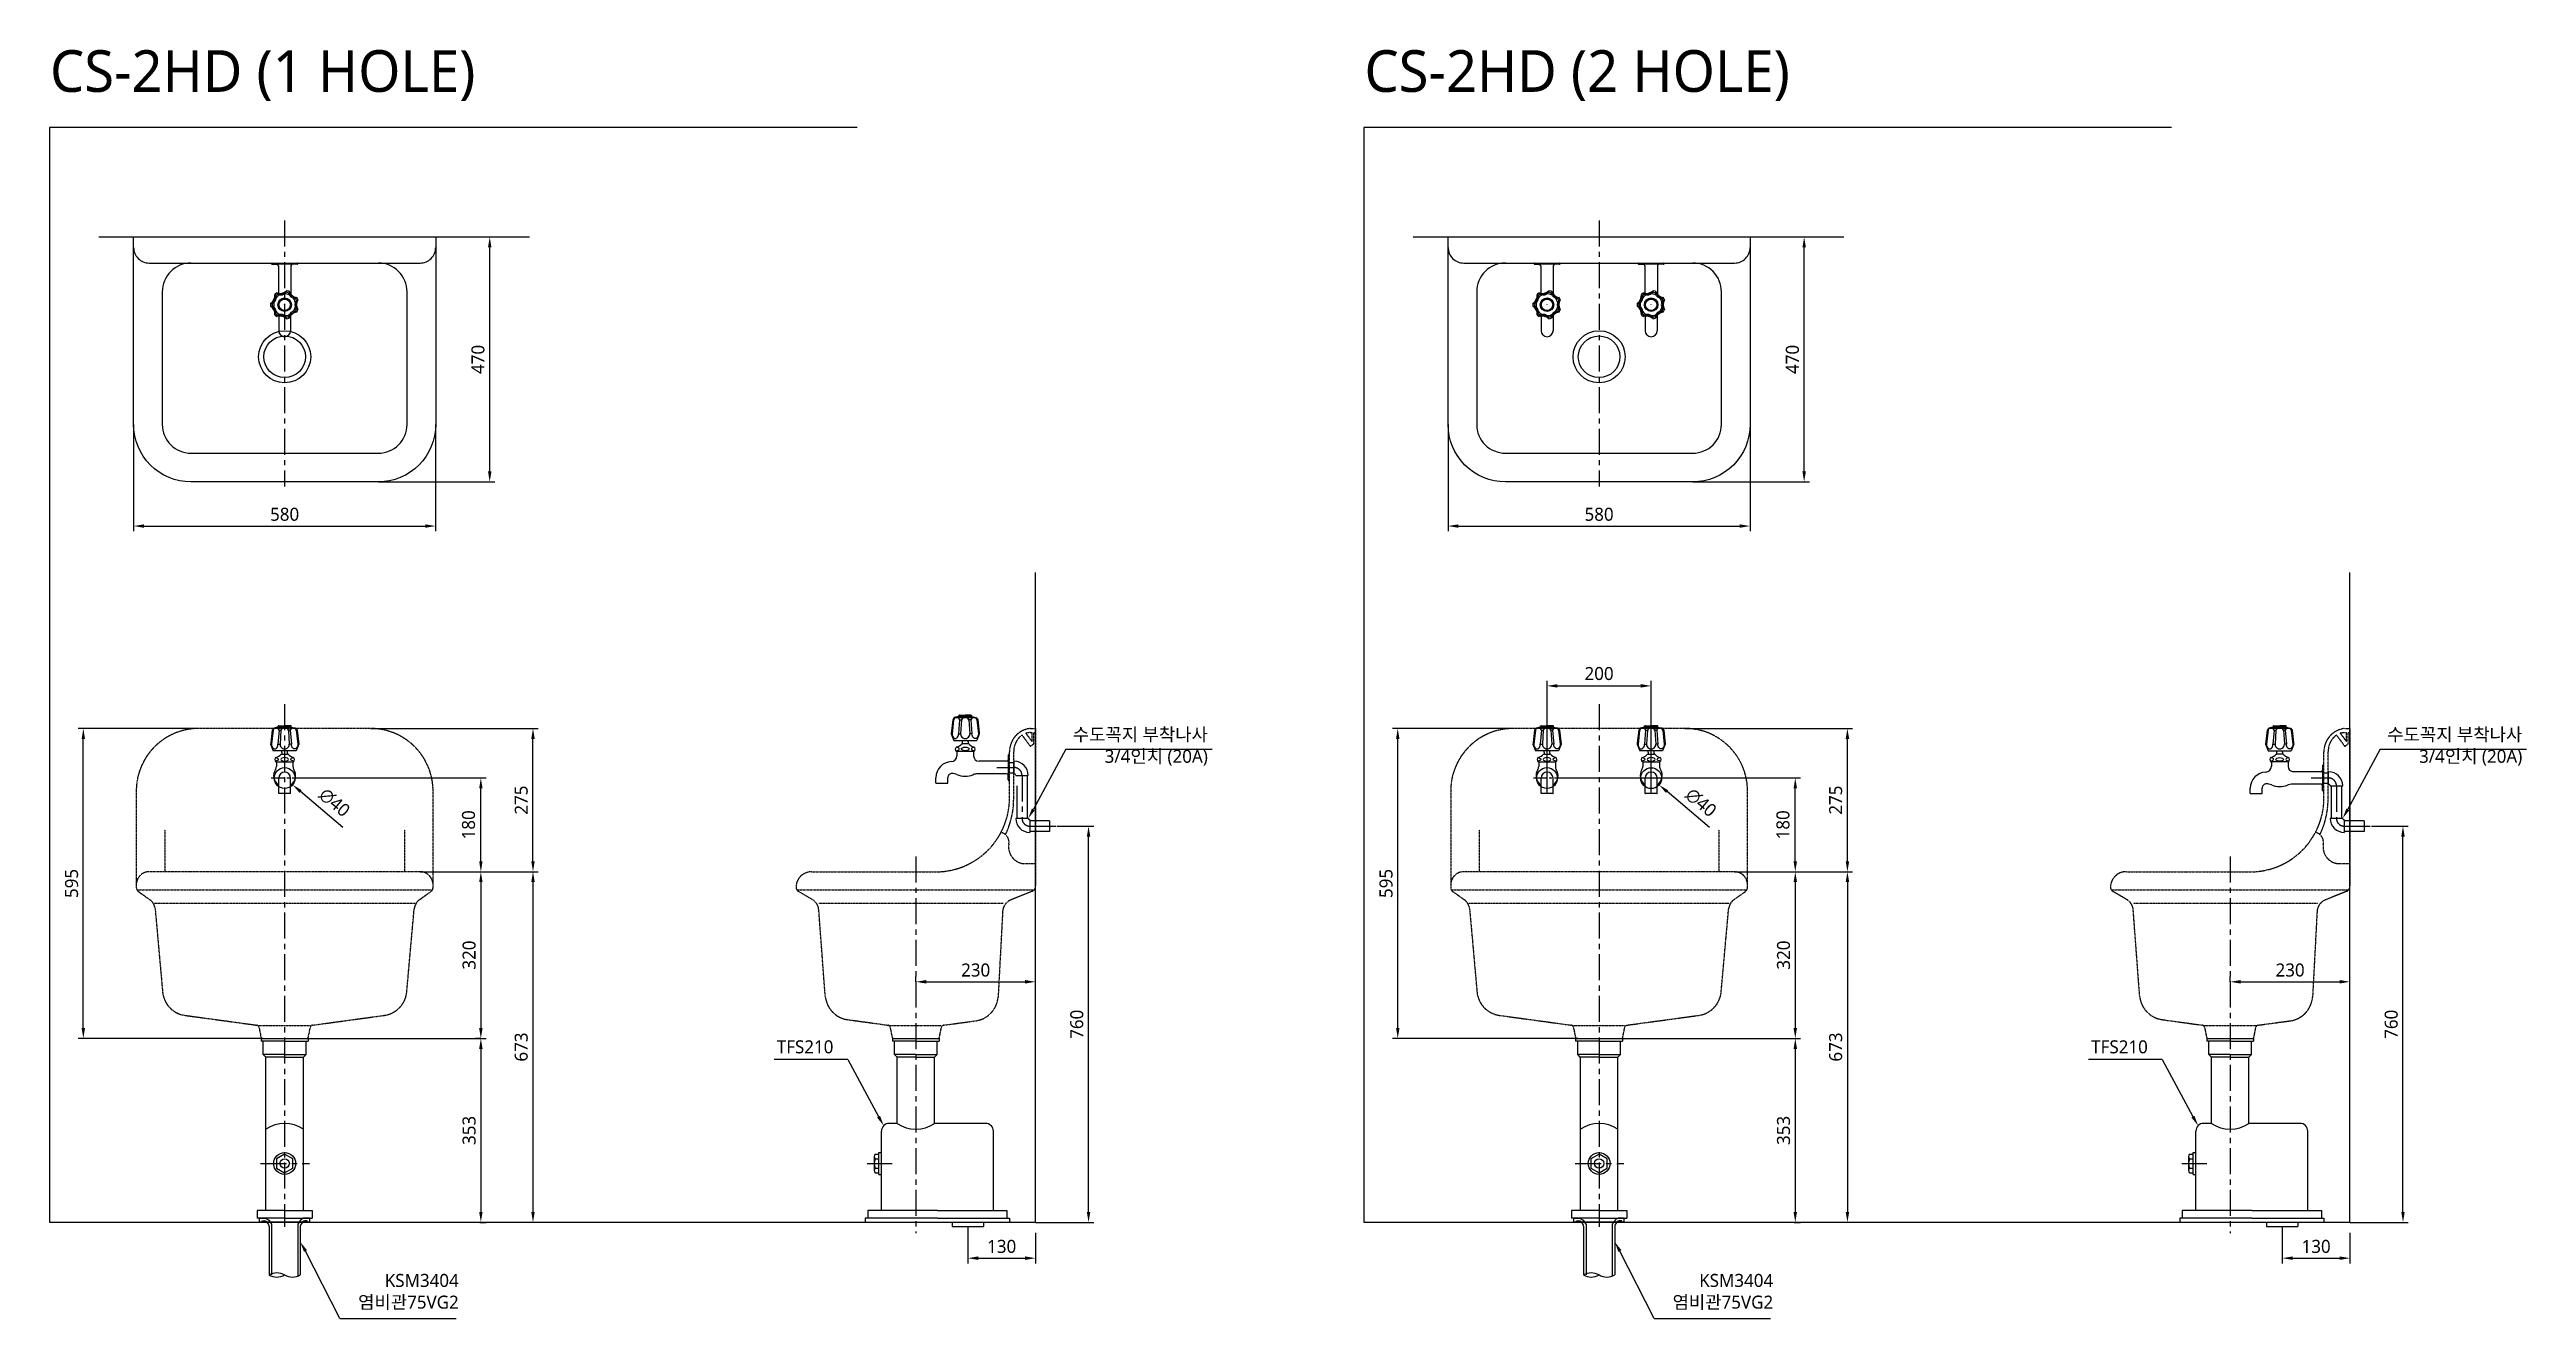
# Model space of a CAD drawing. Extents: x -23 to 4734, y -87 to 2348.
import ezdxf

# ---------------------------------------------------------------- set-up
doc = ezdxf.new("R2010")
doc.units = 0
doc.header["$LTSCALE"] = 20
doc.header["$MEASUREMENT"] = 0
doc.linetypes.add('CENTER', pattern=[2, 1.25, -0.25, 0.25, -0.25])
doc.linetypes.add('HIDDEN2', pattern=[0.1875, 0.125, -0.0625])
doc.layers.get('0').update_dxf_attribs({"linetype": 'CONTINUOUS'})
doc.layers.get('DEFPOINTS').update_dxf_attribs({"linetype": 'CONTINUOUS'})
for name, color, linetype in [('1', 1, 'CONTINUOUS'), ('3', 3, 'CONTINUOUS'), ('6', 6, 'CONTINUOUS'), ('CENTER', 2, 'CENTER'), ('FAUCET', 4, 'CONTINUOUS')]:
    doc.layers.add(name, color=color, linetype=linetype)
doc.styles.add('GHS', font='romans', dxfattribs={"bigfont": 'ghs'})
doc.styles.get("Standard").update_dxf_attribs({"font": 'NanumGothic.ttf'})
doc.dimstyles.get("Standard").update_dxf_attribs({"dimtxt": 2.5, "dimasz": 2, "dimexe": 2, "dimexo": 1, "dimgap": 2, "dimtad": 1, "dimdec": 0, "dimlfac": 10, "dimrnd": 1, "dimzin": 0, "dimdsep": 46, "dimtxsty": 'Standard', "dimcen": 0, "dimclrt": 2, "dimadec": 0, "dimazin": 0, "dimtfac": 1, "dimtdec": 0, "dimtofl": 0, "dimtmove": 0, "dimatfit": 3, "dimfxl": 0, "dimtolj": 1, "dimtzin": 0, "dimarcsym": 0})

msp = doc.modelspace()

# ---------------------------------------------------------------- texts
at = {"char_height": 80, "attachment_point": 1, "style": 'GHS'}
for s, insert, width in [('{\\fNanumGothic|b0|i0|c0|p50;CS-2\\fNanumGothic|b0|i0|c129|p50;HD\\fNanumGothic|b0|i0|c0|p50; (1 HOLE)}', (-22.03896, 2347.19585), 1034.35717), ('{\\fNanumGothic|b0|i0|c0|p50;CS-2\\fNanumGothic|b0|i0|c129|p50;HD\\fNanumGothic|b0|i0|c0|p50; (2 HOLE)}', (2502.1627, 2347.19585), 988.8556924)]:
    msp.add_mtext(s, dxfattribs=dict(at, insert=insert, width=width))
at = {"layer": '1', "color": 2, "char_height": 25, "width": 299.8446149, "attachment_point": 3}
for insert in [(2201.53359, 1046.07099), (4725.73524, 1046.07099)]:
    msp.add_mtext('수도꼭지 부착나사\\P3/4인치 (20A)', dxfattribs=dict(at, insert=insert))
at = {"layer": '1', "color": 2, "char_height": 25}
for s, insert, attachment_point in [('TFS210', (1373.64756, 446.69951), 1), ('TFS210', (3897.84922, 446.69951), 1), ('KSM3404\\P염비관75VG2', (762.93359, -1.68749), 3), ('KSM3404\\P염비관75VG2', (3287.13525, -1.68749), 3)]:
    msp.add_mtext(s, dxfattribs=dict(at, insert=insert, attachment_point=attachment_point))

# ---------------------------------------------------------------- blocks, each defined once
blk = doc.blocks.new('*D4')
at = {"layer": '3', "color": 3, "lineweight": -2}
for p, q in [((138.6, 1628.7), (138.6, 1423.8)), ((718.6, 1628.7), (718.6, 1423.8)), ((158.6, 1433.8), (698.6, 1433.8))]:
    blk.add_line(p, q, dxfattribs=at)
at = {"layer": '3', "color": 3}
for points in [[(158.6, 1437.1), (158.6, 1430.5), (138.6, 1433.8)], [(698.6, 1437.1), (698.6, 1430.5), (718.6, 1433.8)]]:
    blk.add_solid(points, dxfattribs=at)
at = {"layer": 'DEFPOINTS', "color": 0}
for p in [(138.6, 1628.7), (718.6, 1628.7), (718.6, 1433.8)]:
    blk.add_point(p, dxfattribs=at)
at = {"layer": '3', "color": 2, "insert": (428.6, 1456.3), "char_height": 25, "attachment_point": 5}
blk.add_mtext('\\A1;580', dxfattribs=at)
blk = doc.blocks.new('*D5')
at = {"layer": '3', "color": 3, "lineweight": -2}
for p, q in [((815.8, 1988.7), (832.4, 1988.7)), ((822.4, 1538.7), (822.4, 1968.7)), ((608.6, 1518.7), (832.4, 1518.7))]:
    blk.add_line(p, q, dxfattribs=at)
at = {"layer": '3', "color": 3}
for points in [[(819.1, 1968.7), (825.8, 1968.7), (822.4, 1988.7)], [(819.1, 1538.7), (825.8, 1538.7), (822.4, 1518.7)]]:
    blk.add_solid(points, dxfattribs=at)
at = {"layer": 'DEFPOINTS', "color": 0}
for p in [(815.8, 1988.7), (822.4, 1988.7), (608.6, 1518.7)]:
    blk.add_point(p, dxfattribs=at)
at = {"layer": '3', "color": 2, "insert": (799.9, 1753.7), "char_height": 25, "attachment_point": 5, "rotation": 90}
blk.add_mtext('\\A1;470', dxfattribs=at)
blk = doc.blocks.new('*D6')
at = {"layer": '3', "color": 3, "lineweight": -2}
for p, q in [((263.6, 1045.3), (32, 1045.3)), ((42, 470.3), (42, 1025.3)), ((387.6, 450.3), (32, 450.3))]:
    blk.add_line(p, q, dxfattribs=at)
at = {"layer": '3', "color": 3}
for points in [[(38.7, 1025.3), (45.3, 1025.3), (42, 1045.3)], [(38.7, 470.3), (45.3, 470.3), (42, 450.3)]]:
    blk.add_solid(points, dxfattribs=at)
at = {"layer": 'DEFPOINTS', "color": 0}
for p in [(42, 1045.3), (263.6, 1045.3), (387.6, 450.3)]:
    blk.add_point(p, dxfattribs=at)
at = {"layer": '3', "color": 2, "insert": (19.5, 747.8), "char_height": 25, "attachment_point": 5, "rotation": 90}
blk.add_mtext('\\A1;595', dxfattribs=at)
blk = doc.blocks.new('*D7')
at = {"layer": '3', "color": 3, "lineweight": -2}
for p, q in [((805.4, 450.3), (795.4, 450.3)), ((805.4, 430.3), (805.4, 117.3)), ((803.2, 97.3), (815.4, 97.3))]:
    blk.add_line(p, q, dxfattribs=at)
at = {"layer": '3', "color": 3}
for points in [[(802.1, 430.3), (808.7, 430.3), (805.4, 450.3)], [(802.1, 117.3), (808.7, 117.3), (805.4, 97.3)]]:
    blk.add_solid(points, dxfattribs=at)
at = {"layer": 'DEFPOINTS', "color": 0}
for p in [(805.4, 450.3), (803.2, 97.3), (805.4, 97.3)]:
    blk.add_point(p, dxfattribs=at)
at = {"layer": '3', "color": 2, "insert": (782.9, 273.8), "char_height": 25, "attachment_point": 5, "rotation": 90}
blk.add_mtext('\\A1;353', dxfattribs=at)
blk = doc.blocks.new('*D8')
at = {"layer": '3', "color": 3, "lineweight": -2}
for p, q in [((688.6, 770.3), (915.5, 770.3)), ((905.5, 750.3), (905.5, 117.3)), ((910.5, 97.3), (895.5, 97.3))]:
    blk.add_line(p, q, dxfattribs=at)
at = {"layer": '3', "color": 3}
for points in [[(902.2, 750.3), (908.9, 750.3), (905.5, 770.3)], [(902.2, 117.3), (908.9, 117.3), (905.5, 97.3)]]:
    blk.add_solid(points, dxfattribs=at)
at = {"layer": 'DEFPOINTS', "color": 0}
for p in [(688.6, 770.3), (905.5, 97.3), (910.5, 97.3)]:
    blk.add_point(p, dxfattribs=at)
at = {"layer": '3', "color": 2, "insert": (883, 433.8), "char_height": 25, "attachment_point": 5, "rotation": 90}
blk.add_mtext('\\A1;673', dxfattribs=at)
blk = doc.blocks.new('*D9')
at = {"layer": '3', "color": 3}
for p, q in [((593.6, 1045.3), (915.5, 1045.3)), ((905.5, 790.3), (905.5, 1025.3)), ((688.6, 770.3), (915.5, 770.3))]:
    blk.add_line(p, q, dxfattribs=at)
for points in [[(902.2, 1025.3), (908.9, 1025.3), (905.5, 1045.3)], [(902.2, 790.3), (908.9, 790.3), (905.5, 770.3)]]:
    blk.add_solid(points, dxfattribs=at)
at = {"layer": 'DEFPOINTS', "color": 0}
for p in [(593.6, 1045.3), (905.5, 1045.3), (688.6, 770.3)]:
    blk.add_point(p, dxfattribs=at)
at = {"layer": '3', "color": 2, "insert": (883, 907.8), "char_height": 25, "attachment_point": 5, "rotation": 90}
blk.add_mtext('\\A1;275', dxfattribs=at)
blk = doc.blocks.new('*D10')
at = {"layer": '3', "color": 3, "lineweight": -2}
for p, q in [((1640.6, 559), (1640.6, 569)), ((1660.6, 559), (1850.6, 559)), ((1870.6, 539), (1870.6, 569))]:
    blk.add_line(p, q, dxfattribs=at)
at = {"layer": '3', "color": 3}
for points in [[(1660.6, 562.4), (1660.6, 555.7), (1640.6, 559)], [(1850.6, 562.4), (1850.6, 555.7), (1870.6, 559)]]:
    blk.add_solid(points, dxfattribs=at)
at = {"layer": 'DEFPOINTS', "color": 0}
for p in [(1640.6, 559), (1870.6, 559), (1870.6, 539)]:
    blk.add_point(p, dxfattribs=at)
at = {"layer": '3', "color": 2, "insert": (1755.6, 581.5), "char_height": 25, "attachment_point": 5}
blk.add_mtext('\\A1;230', dxfattribs=at)
blk = doc.blocks.new('*D11')
at = {"layer": '3', "color": 3, "lineweight": -2}
for p, q in [((1911.8, 857.8), (1982.4, 857.8)), ((1972.4, 117.3), (1972.4, 837.8)), ((1870.6, 97.3), (1982.4, 97.3))]:
    blk.add_line(p, q, dxfattribs=at)
at = {"layer": '3', "color": 3}
for points in [[(1969.1, 837.8), (1975.7, 837.8), (1972.4, 857.8)], [(1969.1, 117.3), (1975.7, 117.3), (1972.4, 97.3)]]:
    blk.add_solid(points, dxfattribs=at)
at = {"layer": 'DEFPOINTS', "color": 0}
for p in [(1911.8, 857.8), (1972.4, 857.8), (1870.6, 97.3)]:
    blk.add_point(p, dxfattribs=at)
at = {"layer": '3', "color": 2, "insert": (1949.9, 477.5), "char_height": 25, "attachment_point": 5, "rotation": 90}
blk.add_mtext('\\A1;760', dxfattribs=at)
blk = doc.blocks.new('*D12')
at = {"layer": '3', "color": 3, "lineweight": -2}
for p, q in [((1740.6, 89.4), (1740.6, 18.5)), ((1870.6, 77.3), (1870.6, 18.5)), ((1760.6, 28.5), (1850.6, 28.5))]:
    blk.add_line(p, q, dxfattribs=at)
at = {"layer": '3', "color": 3}
for points in [[(1760.6, 31.9), (1760.6, 25.2), (1740.6, 28.5)], [(1850.6, 31.9), (1850.6, 25.2), (1870.6, 28.5)]]:
    blk.add_solid(points, dxfattribs=at)
at = {"layer": 'DEFPOINTS', "color": 0}
for p in [(1740.6, 89.4), (1870.6, 77.3), (1870.6, 28.5)]:
    blk.add_point(p, dxfattribs=at)
at = {"layer": '3', "color": 2, "insert": (1805.6, 51), "char_height": 25, "attachment_point": 5}
blk.add_mtext('\\A1;130', dxfattribs=at)
blk = doc.blocks.new('*D14')
at = {"layer": '3', "color": 3, "lineweight": -2}
for p, q in [((688.6, 770.3), (815.4, 770.3)), ((805.4, 750.3), (805.4, 470.3)), ((469.7, 450.3), (815.4, 450.3))]:
    blk.add_line(p, q, dxfattribs=at)
at = {"layer": '3', "color": 3}
for points in [[(802.1, 750.3), (808.7, 750.3), (805.4, 770.3)], [(802.1, 470.3), (808.7, 470.3), (805.4, 450.3)]]:
    blk.add_solid(points, dxfattribs=at)
at = {"layer": 'DEFPOINTS', "color": 0}
for p in [(688.6, 770.3), (469.7, 450.3), (805.4, 450.3)]:
    blk.add_point(p, dxfattribs=at)
at = {"layer": '3', "color": 2, "insert": (782.9, 610.3), "char_height": 25, "attachment_point": 5, "rotation": 90}
blk.add_mtext('\\A1;320', dxfattribs=at)
blk = doc.blocks.new('*D15')
at = {"layer": '3', "color": 3, "lineweight": -2}
for p, q in [((454.5, 950.3), (815.4, 950.3)), ((805.4, 790.3), (805.4, 930.3)), ((688.6, 770.3), (815.4, 770.3))]:
    blk.add_line(p, q, dxfattribs=at)
at = {"layer": '3', "color": 3}
for points in [[(802.1, 930.3), (808.7, 930.3), (805.4, 950.3)], [(802.1, 790.3), (808.7, 790.3), (805.4, 770.3)]]:
    blk.add_solid(points, dxfattribs=at)
at = {"layer": 'DEFPOINTS', "color": 0}
for p in [(454.5, 950.3), (805.4, 950.3), (688.6, 770.3)]:
    blk.add_point(p, dxfattribs=at)
at = {"layer": '3', "color": 2, "insert": (781.8, 860.3), "char_height": 25, "attachment_point": 5, "rotation": 90}
blk.add_mtext('\\A1;180', dxfattribs=at)
blk = doc.blocks.new('*D16')
at = {"layer": '3', "color": 3, "lineweight": -2}
for p, q in [((2662.8, 1628.7), (2662.8, 1423.8)), ((3242.8, 1628.7), (3242.8, 1423.8)), ((2682.8, 1433.8), (3222.8, 1433.8))]:
    blk.add_line(p, q, dxfattribs=at)
at = {"layer": '3', "color": 3}
for points in [[(2682.8, 1437.1), (2682.8, 1430.5), (2662.8, 1433.8)], [(3222.8, 1437.1), (3222.8, 1430.5), (3242.8, 1433.8)]]:
    blk.add_solid(points, dxfattribs=at)
at = {"layer": 'DEFPOINTS', "color": 0}
for p in [(2662.8, 1628.7), (3242.8, 1628.7), (3242.8, 1433.8)]:
    blk.add_point(p, dxfattribs=at)
at = {"layer": '3', "color": 2, "insert": (2952.8, 1456.3), "char_height": 25, "attachment_point": 5}
blk.add_mtext('\\A1;580', dxfattribs=at)
blk = doc.blocks.new('*D17')
at = {"layer": '3', "color": 3, "lineweight": -2}
for p, q in [((3340, 1988.7), (3356.6, 1988.7)), ((3346.6, 1538.7), (3346.6, 1968.7)), ((3132.8, 1518.7), (3356.6, 1518.7))]:
    blk.add_line(p, q, dxfattribs=at)
at = {"layer": '3', "color": 3}
for points in [[(3343.3, 1968.7), (3350, 1968.7), (3346.6, 1988.7)], [(3343.3, 1538.7), (3350, 1538.7), (3346.6, 1518.7)]]:
    blk.add_solid(points, dxfattribs=at)
at = {"layer": 'DEFPOINTS', "color": 0}
for p in [(3340, 1988.7), (3346.6, 1988.7), (3132.8, 1518.7)]:
    blk.add_point(p, dxfattribs=at)
at = {"layer": '3', "color": 2, "insert": (3324.1, 1753.7), "char_height": 25, "attachment_point": 5, "rotation": 90}
blk.add_mtext('\\A1;470', dxfattribs=at)
blk = doc.blocks.new('*D18')
at = {"layer": '3', "color": 3, "lineweight": -2}
for p, q in [((2787.8, 1045.3), (2556.2, 1045.3)), ((2566.2, 470.3), (2566.2, 1025.3)), ((2911.8, 450.3), (2556.2, 450.3))]:
    blk.add_line(p, q, dxfattribs=at)
at = {"layer": '3', "color": 3}
for points in [[(2562.9, 1025.3), (2569.5, 1025.3), (2566.2, 1045.3)], [(2562.9, 470.3), (2569.5, 470.3), (2566.2, 450.3)]]:
    blk.add_solid(points, dxfattribs=at)
at = {"layer": 'DEFPOINTS', "color": 0}
for p in [(2566.2, 1045.3), (2787.8, 1045.3), (2911.8, 450.3)]:
    blk.add_point(p, dxfattribs=at)
at = {"layer": '3', "color": 2, "insert": (2543.7, 747.8), "char_height": 25, "attachment_point": 5, "rotation": 90}
blk.add_mtext('\\A1;595', dxfattribs=at)
blk = doc.blocks.new('*D19')
at = {"layer": '3', "color": 3, "lineweight": -2}
for p, q in [((3329.6, 450.3), (3339.6, 450.3)), ((3329.6, 430.3), (3329.6, 117.3)), ((3327.4, 97.3), (3339.6, 97.3))]:
    blk.add_line(p, q, dxfattribs=at)
at = {"layer": '3', "color": 3}
for points in [[(3326.3, 430.3), (3332.9, 430.3), (3329.6, 450.3)], [(3326.3, 117.3), (3332.9, 117.3), (3329.6, 97.3)]]:
    blk.add_solid(points, dxfattribs=at)
at = {"layer": 'DEFPOINTS', "color": 0}
for p in [(3329.6, 450.3), (3327.4, 97.3), (3329.6, 97.3)]:
    blk.add_point(p, dxfattribs=at)
at = {"layer": '3', "color": 2, "insert": (3307.1, 273.8), "char_height": 25, "attachment_point": 5, "rotation": 90}
blk.add_mtext('\\A1;353', dxfattribs=at)
blk = doc.blocks.new('*D20')
at = {"layer": '3', "color": 3, "lineweight": -2}
for p, q in [((3212.8, 770.3), (3439.7, 770.3)), ((3429.7, 750.3), (3429.7, 117.3)), ((3434.7, 97.3), (3419.7, 97.3))]:
    blk.add_line(p, q, dxfattribs=at)
at = {"layer": '3', "color": 3}
for points in [[(3426.4, 750.3), (3433.1, 750.3), (3429.7, 770.3)], [(3426.4, 117.3), (3433.1, 117.3), (3429.7, 97.3)]]:
    blk.add_solid(points, dxfattribs=at)
at = {"layer": 'DEFPOINTS', "color": 0}
for p in [(3212.8, 770.3), (3429.7, 97.3), (3434.7, 97.3)]:
    blk.add_point(p, dxfattribs=at)
at = {"layer": '3', "color": 2, "insert": (3407.2, 433.8), "char_height": 25, "attachment_point": 5, "rotation": 90}
blk.add_mtext('\\A1;673', dxfattribs=at)
blk = doc.blocks.new('*D21')
at = {"layer": '3', "color": 3, "lineweight": -2}
for p, q in [((3117.8, 1045.3), (3439.7, 1045.3)), ((3429.7, 790.3), (3429.7, 1025.3)), ((3212.8, 770.3), (3439.7, 770.3))]:
    blk.add_line(p, q, dxfattribs=at)
at = {"layer": '3', "color": 3}
for points in [[(3426.4, 1025.3), (3433.1, 1025.3), (3429.7, 1045.3)], [(3426.4, 790.3), (3433.1, 790.3), (3429.7, 770.3)]]:
    blk.add_solid(points, dxfattribs=at)
at = {"layer": 'DEFPOINTS', "color": 0}
for p in [(3117.8, 1045.3), (3429.7, 1045.3), (3212.8, 770.3)]:
    blk.add_point(p, dxfattribs=at)
at = {"layer": '3', "color": 2, "insert": (3407.2, 907.8), "char_height": 25, "attachment_point": 5, "rotation": 90}
blk.add_mtext('\\A1;275', dxfattribs=at)
blk = doc.blocks.new('*D22')
at = {"layer": '3', "color": 3, "lineweight": -2}
for p, q in [((4164.8, 559), (4164.8, 569)), ((4184.8, 559), (4374.8, 559)), ((4394.8, 539), (4394.8, 569))]:
    blk.add_line(p, q, dxfattribs=at)
at = {"layer": '3', "color": 3}
for points in [[(4184.8, 562.4), (4184.8, 555.7), (4164.8, 559)], [(4374.8, 562.4), (4374.8, 555.7), (4394.8, 559)]]:
    blk.add_solid(points, dxfattribs=at)
at = {"layer": 'DEFPOINTS', "color": 0}
for p in [(4164.8, 559), (4394.8, 559), (4394.8, 539)]:
    blk.add_point(p, dxfattribs=at)
at = {"layer": '3', "color": 2, "insert": (4279.8, 581.5), "char_height": 25, "attachment_point": 5}
blk.add_mtext('\\A1;230', dxfattribs=at)
blk = doc.blocks.new('*D23')
at = {"layer": '3', "color": 3, "lineweight": -2}
for p, q in [((4436, 857.8), (4506.6, 857.8)), ((4496.6, 117.3), (4496.6, 837.8)), ((4394.8, 97.3), (4506.6, 97.3))]:
    blk.add_line(p, q, dxfattribs=at)
at = {"layer": '3', "color": 3}
for points in [[(4493.3, 837.8), (4499.9, 837.8), (4496.6, 857.8)], [(4493.3, 117.3), (4499.9, 117.3), (4496.6, 97.3)]]:
    blk.add_solid(points, dxfattribs=at)
at = {"layer": 'DEFPOINTS', "color": 0}
for p in [(4436, 857.8), (4496.6, 857.8), (4394.8, 97.3)]:
    blk.add_point(p, dxfattribs=at)
at = {"layer": '3', "color": 2, "insert": (4474.1, 477.5), "char_height": 25, "attachment_point": 5, "rotation": 90}
blk.add_mtext('\\A1;760', dxfattribs=at)
blk = doc.blocks.new('*D24')
at = {"layer": '3', "color": 3, "lineweight": -2}
for p, q in [((4264.8, 89.4), (4264.8, 18.5)), ((4394.8, 77.3), (4394.8, 18.5)), ((4284.8, 28.5), (4374.8, 28.5))]:
    blk.add_line(p, q, dxfattribs=at)
at = {"layer": '3', "color": 3}
for points in [[(4284.8, 31.9), (4284.8, 25.2), (4264.8, 28.5)], [(4374.8, 31.9), (4374.8, 25.2), (4394.8, 28.5)]]:
    blk.add_solid(points, dxfattribs=at)
at = {"layer": 'DEFPOINTS', "color": 0}
for p in [(4264.8, 89.4), (4394.8, 77.3), (4394.8, 28.5)]:
    blk.add_point(p, dxfattribs=at)
at = {"layer": '3', "color": 2, "insert": (4329.8, 51), "char_height": 25, "attachment_point": 5}
blk.add_mtext('\\A1;130', dxfattribs=at)
blk = doc.blocks.new('*D25')
at = {"layer": '3', "color": 3, "lineweight": -2}
for p, q in [((3212.8, 770.3), (3339.6, 770.3)), ((3329.6, 750.3), (3329.6, 470.3)), ((2993.9, 450.3), (3339.6, 450.3))]:
    blk.add_line(p, q, dxfattribs=at)
at = {"layer": '3', "color": 3}
for points in [[(3326.3, 750.3), (3332.9, 750.3), (3329.6, 770.3)], [(3326.3, 470.3), (3332.9, 470.3), (3329.6, 450.3)]]:
    blk.add_solid(points, dxfattribs=at)
at = {"layer": 'DEFPOINTS', "color": 0}
for p in [(3212.8, 770.3), (2993.9, 450.3), (3329.6, 450.3)]:
    blk.add_point(p, dxfattribs=at)
at = {"layer": '3', "color": 2, "insert": (3307.1, 610.3), "char_height": 25, "attachment_point": 5, "rotation": 90}
blk.add_mtext('\\A1;320', dxfattribs=at)
blk = doc.blocks.new('*D26')
at = {"layer": '3', "color": 3, "lineweight": -2}
for p, q in [((2878.7, 950.3), (3339.6, 950.3)), ((3329.6, 790.3), (3329.6, 930.3)), ((3212.8, 770.3), (3339.6, 770.3))]:
    blk.add_line(p, q, dxfattribs=at)
at = {"layer": '3', "color": 3}
for points in [[(3326.3, 930.3), (3332.9, 930.3), (3329.6, 950.3)], [(3326.3, 790.3), (3332.9, 790.3), (3329.6, 770.3)]]:
    blk.add_solid(points, dxfattribs=at)
at = {"layer": 'DEFPOINTS', "color": 0}
for p in [(2878.7, 950.3), (3329.6, 950.3), (3212.8, 770.3)]:
    blk.add_point(p, dxfattribs=at)
at = {"layer": '3', "color": 2, "insert": (3306, 860.3), "char_height": 25, "attachment_point": 5, "rotation": 90}
blk.add_mtext('\\A1;180', dxfattribs=at)
blk = doc.blocks.new('*D27')
at = {"layer": '3', "color": 3, "lineweight": -2}
for p, q in [((2852.8, 920.3), (2852.8, 1137)), ((2872.8, 1127), (3032.8, 1127)), ((3052.8, 920.3), (3052.8, 1137))]:
    blk.add_line(p, q, dxfattribs=at)
at = {"layer": '3', "color": 3}
for points in [[(2872.8, 1130.4), (2872.8, 1123.7), (2852.8, 1127)], [(3032.8, 1130.4), (3032.8, 1123.7), (3052.8, 1127)]]:
    blk.add_solid(points, dxfattribs=at)
at = {"layer": 'DEFPOINTS', "color": 0}
for p in [(3052.8, 1127), (2852.8, 920.3), (3052.8, 920.3)]:
    blk.add_point(p, dxfattribs=at)
at = {"layer": '3', "color": 2, "insert": (2952.8, 1150.6), "char_height": 25, "attachment_point": 5}
blk.add_mtext('\\A1;200', dxfattribs=at)
blk = doc.blocks.new('*D41')
at = {"layer": '3', "color": 3, "lineweight": -2}
blk.add_line((540.5, 855.1), (459.1, 924.2), dxfattribs=at)
at = {"layer": '3', "color": 3}
blk.add_solid([(461.3, 926.8), (457, 921.7), (443.9, 937.2)], dxfattribs=at)
at = {"layer": 'DEFPOINTS', "color": 0}
for p in [(413.4, 963.1), (443.9, 937.2)]:
    blk.add_point(p, dxfattribs=at)
at = {"layer": '3', "color": 2, "insert": (524.3, 903), "char_height": 25, "attachment_point": 5, "rotation": 319.6773}
blk.add_mtext('\\A1;∅40', dxfattribs=at)
blk = doc.blocks.new('*D42')
at = {"layer": '3', "color": 3, "lineweight": -2}
blk.add_line((3164.7, 855), (3083.3, 924.1), dxfattribs=at)
at = {"layer": '3', "color": 3}
blk.add_solid([(3085.5, 926.6), (3081.2, 921.5), (3068.1, 937)], dxfattribs=at)
at = {"layer": 'DEFPOINTS', "color": 0}
for p in [(3037.6, 962.9), (3068.1, 937)]:
    blk.add_point(p, dxfattribs=at)
at = {"layer": '3', "color": 2, "insert": (3148.5, 902.9), "char_height": 25, "attachment_point": 5, "rotation": 319.6773}
blk.add_mtext('\\A1;∅40', dxfattribs=at)

# ---------------------------------------------------------------- dimensions: what is measured, and where the dimension line sits
at = {"layer": '3'}
for base, p1, p2, override, picture, middle in [((822.43193, 1988.69799), (608.63512, 1518.69799), (815.79701, 1988.69799), {"dimtxt": 25, "dimasz": 20, "dimexe": 10, "dimexo": 0, "dimgap": 10, "dimdec": 4, "dimlfac": 1, "dimzin": 8, "dimclrd": 3, "dimclre": 3, "dimtdec": 4}, '*D5', (799.93193, 1753.69799)), ((3346.63359, 1988.69799), (3132.83678, 1518.69799), (3339.99867, 1988.69799), {"dimtxt": 25, "dimasz": 20, "dimexe": 10, "dimexo": 0, "dimgap": 10, "dimdec": 4, "dimlfac": 1, "dimzin": 8, "dimclrd": 3, "dimclre": 3, "dimtdec": 4}, '*D17', (3324.13359, 1753.69799)), ((41.9957, 1045.26078), (387.61885, 450.26078), (263.63512, 1045.26078), {"dimtxt": 25, "dimasz": 20, "dimexe": 10, "dimexo": 0, "dimgap": 10, "dimdec": 4, "dimlfac": 1, "dimzin": 8, "dimclrd": 3, "dimclre": 3, "dimtdec": 4}, '*D6', (19.4957, 747.76078)), ((905.5172, 1045.26078), (688.63512, 770.26078), (593.63512, 1045.26078), {"dimtxt": 25, "dimasz": 20, "dimexe": 10, "dimexo": 0, "dimgap": 10, "dimdec": 4, "dimlfac": 1, "dimzin": 8, "dimclrd": 3, "dimclre": 3, "dimtdec": 4, "dimtmove": 1}, '*D9', (883.0172, 907.76078)), ((2566.19736, 1045.26078), (2911.82051, 450.26078), (2787.83678, 1045.26078), {"dimtxt": 25, "dimasz": 20, "dimexe": 10, "dimexo": 0, "dimgap": 10, "dimdec": 4, "dimlfac": 1, "dimzin": 8, "dimclrd": 3, "dimclre": 3, "dimtdec": 4}, '*D18', (2543.69736, 747.76078)), ((3429.71886, 1045.26078), (3212.83678, 770.26078), (3117.83678, 1045.26078), {"dimtxt": 25, "dimasz": 20, "dimexe": 10, "dimexo": 0, "dimgap": 10, "dimdec": 4, "dimlfac": 1, "dimzin": 8, "dimclrd": 3, "dimclre": 3, "dimtdec": 4, "dimtmove": 1}, '*D21', (3407.21886, 907.76078)), ((805.4126, 950.26078), (688.63512, 770.26078), (454.46251, 950.26078), {"dimtxt": 25, "dimasz": 20, "dimexe": 10, "dimexo": 0, "dimgap": 10, "dimdec": 4, "dimlfac": 1, "dimzin": 8, "dimclrd": 3, "dimclre": 3, "dimtdec": 4}, '*D15', (781.80387, 860.26078)), ((3329.61426, 950.26078), (3212.83678, 770.26078), (2878.66417, 950.26078), {"dimtxt": 25, "dimasz": 20, "dimexe": 10, "dimexo": 0, "dimgap": 10, "dimdec": 4, "dimlfac": 1, "dimzin": 8, "dimclrd": 3, "dimclre": 3, "dimtdec": 4}, '*D26', (3306.00553, 860.26078)), ((1972.39897, 857.77489), (1870.61106, 97.32448), (1911.79664, 857.77489), {"dimtxt": 25, "dimasz": 20, "dimexe": 10, "dimexo": 0, "dimgap": 10, "dimdec": 4, "dimlfac": 1, "dimzin": 8, "dimclrd": 3, "dimclre": 3, "dimtdec": 4}, '*D11', (1949.89897, 477.54968)), ((4496.60063, 857.77489), (4394.81272, 97.32448), (4435.9983, 857.77489), {"dimtxt": 25, "dimasz": 20, "dimexe": 10, "dimexo": 0, "dimgap": 10, "dimdec": 4, "dimlfac": 1, "dimzin": 8, "dimclrd": 3, "dimclre": 3, "dimtdec": 4}, '*D23', (4474.10063, 477.54968)), ((805.4126, 450.26078), (688.63512, 770.26078), (469.65138, 450.26078), {"dimtxt": 25, "dimasz": 20, "dimexe": 10, "dimexo": 0, "dimgap": 10, "dimdec": 4, "dimlfac": 1, "dimzin": 8, "dimclrd": 3, "dimclre": 3, "dimtdec": 4}, '*D14', (782.9126, 610.26078)), ((905.5172, 97.32448), (688.63512, 770.26078), (910.49834, 97.32448), {"dimtxt": 25, "dimasz": 20, "dimexe": 10, "dimexo": 0, "dimgap": 10, "dimdec": 4, "dimlfac": 1, "dimzin": 8, "dimclrd": 3, "dimclre": 3, "dimtdec": 4}, '*D8', (883.0172, 433.79263)), ((3329.61426, 450.26078), (3212.83678, 770.26078), (2993.85304, 450.26078), {"dimtxt": 25, "dimasz": 20, "dimexe": 10, "dimexo": 0, "dimgap": 10, "dimdec": 4, "dimlfac": 1, "dimzin": 8, "dimclrd": 3, "dimclre": 3, "dimtdec": 4}, '*D25', (3307.11426, 610.26078)), ((3429.71886, 97.32448), (3212.83678, 770.26078), (3434.7, 97.32448), {"dimtxt": 25, "dimasz": 20, "dimexe": 10, "dimexo": 0, "dimgap": 10, "dimdec": 4, "dimlfac": 1, "dimzin": 8, "dimclrd": 3, "dimclre": 3, "dimtdec": 4}, '*D20', (3407.21886, 433.79263)), ((805.4126, 97.32448), (805.4126, 450.26078), (803.20113, 97.32448), {"dimtxt": 25, "dimasz": 20, "dimexe": 10, "dimexo": 0, "dimgap": 10, "dimdec": 4, "dimlfac": 1, "dimzin": 8, "dimclrd": 3, "dimclre": 3, "dimtdec": 4}, '*D7', (782.9126, 273.79263)), ((3329.61426, 97.32448), (3329.61426, 450.26078), (3327.40279, 97.32448), {"dimtxt": 25, "dimasz": 20, "dimexe": 10, "dimexo": 0, "dimgap": 10, "dimdec": 4, "dimlfac": 1, "dimzin": 8, "dimclrd": 3, "dimclre": 3, "dimtdec": 4}, '*D19', (3307.11426, 273.79263))]:
    dim = msp.add_linear_dim(base=base, p1=p1, p2=p2, angle=90, dimstyle='Standard', override=override, dxfattribs=at)
    dim.commit()
    dim.dimension.update_dxf_attribs({"geometry": picture, "text_midpoint": middle})
for base, p1, p2, picture, middle in [((718.63512, 1433.79676), (138.63512, 1628.69799), (718.63512, 1628.69799), '*D4', (428.63512, 1456.29676)), ((3242.83678, 1433.79676), (2662.83678, 1628.69799), (3242.83678, 1628.69799), '*D16', (2952.83678, 1456.29676)), ((3052.83678, 1127.03194), (2852.83678, 920.26078), (3052.83678, 920.26078), '*D27', (2952.83678, 1150.58702)), ((1870.61106, 559.03012), (1640.61106, 559.03012), (1870.61106, 539.03012), '*D10', (1755.61106, 581.53012)), ((4394.81272, 559.03012), (4164.81272, 559.03012), (4394.81272, 539.03012), '*D22', (4279.81272, 581.53012)), ((1870.61106, 28.5278), (1740.61106, 89.35845), (1870.61106, 77.32448), '*D12', (1805.61106, 51.0278)), ((4394.81272, 28.5278), (4264.81272, 89.35845), (4394.81272, 77.32448), '*D24', (4329.81272, 51.0278))]:
    dim = msp.add_linear_dim(base=base, p1=p1, p2=p2, dimstyle='Standard', override={"dimtxt": 25, "dimasz": 20, "dimexe": 10, "dimexo": 0, "dimgap": 10, "dimdec": 4, "dimlfac": 1, "dimzin": 8, "dimclrd": 3, "dimclre": 3, "dimtdec": 4}, dxfattribs=at)
    dim.commit()
    dim.dimension.update_dxf_attribs({"geometry": picture, "text_midpoint": middle})
for p1, p2, picture, middle in [((413.38688, 963.05054), (443.88335, 937.16685), '*D41', (524.26307, 903.00706)), ((3037.58854, 962.89846), (3068.08501, 937.01477), '*D42', (3148.46473, 902.85497))]:
    dim = msp.add_diameter_dim_2p(p1=p1, p2=p2, dimstyle='Standard', override={"dimtxt": 25, "dimasz": 20, "dimexe": 10, "dimexo": 0, "dimgap": 10, "dimdec": 4, "dimlfac": 1, "dimzin": 8, "dimclrd": 3, "dimclre": 3, "dimtdec": 4}, dxfattribs=at)
    dim.commit()
    dim.dimension.update_dxf_attribs({"geometry": picture, "text_midpoint": middle})

# ---------------------------------------------------------------- linework, layer by layer
at = {"color": 7}
for p, q in [((71.7037, 1988.69799), (898.78138, 1988.69799)), ((2595.90536, 1988.69799), (3422.98304, 1988.69799))]:
    msp.add_line(p, q, dxfattribs=at)
at = {"linetype": 'HIDDEN2', "ltscale": 0.075}
for p, q in [((428.63512, 1045.26078), (263.63512, 1045.26078)), ((593.63512, 1045.26078), (428.63512, 1045.26078)), ((1828.61106, 910.25841), (1828.61106, 1000.25841)), ((1844.38739, 1032.84088), (1860.69228, 1010.95295)), ((1851.95999, 1036.06683), (1864.10787, 1019.75934)), ((1860.61106, 1037.25841), (1862.61106, 1037.25841)), ((1860.69228, 1010.95295), (1867.10787, 1015.73209)), ((1862.61106, 1037.25841), (1864.10787, 1037.25841)), ((1864.10787, 1019.75934), (1864.10787, 1037.25841)), ((1867.10787, 1015.73209), (1867.10787, 1037.25841)), ((1867.10787, 1037.25841), (1870.61106, 1037.25841)), ((2952.83678, 1045.26078), (2787.83678, 1045.26078)), ((3117.83678, 1045.26078), (2952.83678, 1045.26078)), ((4352.81272, 910.25841), (4352.81272, 1000.25841)), ((4368.58905, 1032.84088), (4384.89394, 1010.95295)), ((4376.16165, 1036.06683), (4388.30953, 1019.75934)), ((4384.81272, 1037.25841), (4386.81272, 1037.25841)), ((4384.89394, 1010.95295), (4391.30953, 1015.73209)), ((4386.81272, 1037.25841), (4388.30953, 1037.25841)), ((4388.30953, 1019.75934), (4388.30953, 1037.25841)), ((4391.30953, 1015.73209), (4391.30953, 1037.25841)), ((4391.30953, 1037.25841), (4394.81272, 1037.25841)), ((143.63512, 925.26078), (143.63512, 740.40696)), ((713.63512, 740.40696), (713.63512, 925.26078)), ((2667.83678, 925.26078), (2667.83678, 740.40696)), ((3237.83678, 740.40696), (3237.83678, 925.26078)), ((198.63512, 850.91217), (198.63512, 770.26078)), ((658.63512, 850.91217), (658.63512, 770.26078)), ((2722.83678, 850.91217), (2722.83678, 770.26078)), ((3182.83678, 850.91217), (3182.83678, 770.26078)), ((1850.84842, 785.77489), (1870.61106, 785.77489)), ((4375.05008, 785.77489), (4394.81272, 785.77489)), ((147.82274, 732.26962), (169.58209, 716.72722)), ((687.68814, 716.72722), (709.4475, 732.26962)), ((1412.41414, 735.25841), (1867.9907, 735.25841)), ((2672.0244, 732.26962), (2693.78375, 716.72722)), ((3211.8898, 716.72722), (3233.64916, 732.26962)), ((3936.6158, 735.25841), (4392.19236, 735.25841)), ((179.89127, 699.20663), (194.29135, 538.48593)), ((662.97889, 538.48593), (677.37896, 699.20663)), ((1454.6869, 710.25841), (1808.6428, 710.25841)), ((2704.09293, 699.20663), (2718.49301, 538.48593)), ((3187.18054, 538.48593), (3201.58062, 699.20663)), ((3978.88856, 710.25841), (4332.84446, 710.25841)), ((236.69691, 494.66345), (375.15044, 475.77323)), ((482.1198, 475.77323), (620.57332, 494.66345)), ((1509.25463, 486.4873), (1587.12638, 475.77086)), ((1694.09574, 475.77086), (1756.15335, 484.16169)), ((2760.89857, 494.66345), (2899.3521, 475.77323)), ((3006.32146, 475.77323), (3144.77498, 494.66345)), ((4033.45629, 486.4873), (4111.32804, 475.77086)), ((4218.2974, 475.77086), (4280.35501, 484.16169)), ((379.32587, 471.80702), (383.15279, 452.67243)), ((386.09453, 450.26078), (428.63512, 450.26078)), ((428.63512, 450.26078), (471.17571, 450.26078)), ((474.11745, 452.67243), (477.94437, 471.80702)), ((1591.30182, 471.80465), (1595.12873, 452.67006)), ((1598.07047, 450.25841), (1640.61106, 450.25841)), ((1640.61106, 450.25841), (1683.15165, 450.25841)), ((1686.09339, 452.67006), (1689.92031, 471.80465)), ((2903.52753, 471.80702), (2907.35445, 452.67243)), ((2910.29619, 450.26078), (2952.83678, 450.26078)), ((2952.83678, 450.26078), (2995.37737, 450.26078)), ((2998.31911, 452.67243), (3002.14603, 471.80702)), ((4115.50347, 471.80465), (4119.33039, 452.67006)), ((4122.27213, 450.25841), (4164.81272, 450.25841)), ((4164.81272, 450.25841), (4207.35331, 450.25841)), ((4210.29505, 452.67006), (4214.12197, 471.80465))]:
    msp.add_line(p, q, dxfattribs=at)
at = {"color": 2}
for p, q in [((383.63512, 450.26078), (383.63512, 445.26078)), ((383.63512, 450.26078), (473.63512, 450.26078)), ((428.63512, 445.26078), (383.63512, 445.26078)), ((387.5983, 419.19365), (387.5983, 445.26078)), ((428.63512, 445.26078), (473.63512, 445.26078)), ((469.67193, 419.19365), (469.67193, 445.26078)), ((473.63512, 450.26078), (473.63512, 445.26078)), ((1595.61106, 450.25841), (1685.61106, 450.25841)), ((1595.61106, 450.25841), (1595.61106, 445.25841)), ((1640.61106, 445.25841), (1595.61106, 445.25841)), ((1599.57425, 419.19129), (1599.57425, 445.25841)), ((1640.61106, 445.25841), (1685.61106, 445.25841)), ((1681.64788, 419.19129), (1681.64788, 445.25841)), ((1685.61106, 450.25841), (1685.61106, 445.25841)), ((2907.83678, 450.26078), (2907.83678, 445.26078)), ((2907.83678, 450.26078), (2997.83678, 450.26078)), ((2952.83678, 445.26078), (2907.83678, 445.26078)), ((2911.79996, 419.19365), (2911.79996, 445.26078)), ((2952.83678, 445.26078), (2997.83678, 445.26078)), ((2993.87359, 419.19365), (2993.87359, 445.26078)), ((2997.83678, 450.26078), (2997.83678, 445.26078)), ((4119.81272, 450.25841), (4209.81272, 450.25841)), ((4119.81272, 450.25841), (4119.81272, 445.25841)), ((4164.81272, 445.25841), (4119.81272, 445.25841)), ((4123.77591, 419.19129), (4123.77591, 445.25841)), ((4164.81272, 445.25841), (4209.81272, 445.25841)), ((4205.84954, 419.19129), (4205.84954, 445.25841)), ((4209.81272, 450.25841), (4209.81272, 445.25841)), ((428.63512, 419.19365), (387.5983, 419.19365)), ((392.5983, 414.19365), (387.5983, 419.19365)), ((428.63512, 414.19365), (392.5983, 414.19365)), ((392.63512, 120.32448), (392.63512, 414.19365)), ((428.63512, 419.19365), (469.67193, 419.19365)), ((428.63512, 414.19365), (464.67193, 414.19365)), ((464.63512, 120.32448), (464.63512, 414.19365)), ((464.67193, 414.19365), (469.67193, 419.19365)), ((1640.61106, 419.19129), (1599.57425, 419.19129)), ((1604.57425, 414.19129), (1599.57425, 419.19129)), ((1640.61106, 414.19129), (1604.57425, 414.19129)), ((1604.61106, 287.32448), (1604.61106, 414.19129)), ((1640.61106, 419.19129), (1681.64788, 419.19129)), ((1640.61106, 414.19129), (1676.64788, 414.19129)), ((1676.61106, 287.32448), (1676.61106, 414.19129)), ((1676.64788, 414.19129), (1681.64788, 419.19129)), ((2952.83678, 419.19365), (2911.79996, 419.19365)), ((2916.79996, 414.19365), (2911.79996, 419.19365)), ((2952.83678, 414.19365), (2916.79996, 414.19365)), ((2916.83678, 120.32448), (2916.83678, 414.19365)), ((2952.83678, 419.19365), (2993.87359, 419.19365)), ((2952.83678, 414.19365), (2988.87359, 414.19365)), ((2988.83678, 120.32448), (2988.83678, 414.19365)), ((2988.87359, 414.19365), (2993.87359, 419.19365)), ((4164.81272, 419.19129), (4123.77591, 419.19129)), ((4128.77591, 414.19129), (4123.77591, 419.19129)), ((4164.81272, 414.19129), (4128.77591, 414.19129)), ((4128.81272, 287.32448), (4128.81272, 414.19129)), ((4164.81272, 419.19129), (4205.84954, 419.19129)), ((4164.81272, 414.19129), (4200.84954, 414.19129)), ((4200.81272, 287.32448), (4200.81272, 414.19129)), ((4200.84954, 414.19129), (4205.84954, 419.19129)), ((1604.61106, 287.32448), (1589.61106, 287.32448)), ((1774.61106, 287.32448), (1676.61106, 287.32448)), ((4128.81272, 287.32448), (4113.81272, 287.32448)), ((4298.81272, 287.32448), (4200.81272, 287.32448)), ((1574.61106, 120.32448), (1574.61106, 272.32448)), ((1789.61106, 120.32448), (1789.61106, 272.32448)), ((4098.81272, 120.32448), (4098.81272, 272.32448)), ((4313.81272, 120.32448), (4313.81272, 272.32448)), ((1560.61106, 223.83258), (1560.61106, 196.83258)), ((1562.61106, 228.33258), (1569.61106, 228.33258)), ((1562.61106, 219.33258), (1569.61106, 219.33258)), ((1562.61106, 201.33258), (1569.61106, 201.33258)), ((1562.61106, 192.33258), (1569.61106, 192.33258)), ((1569.61106, 189.33258), (1569.61106, 231.33258)), ((1569.61106, 231.33258), (1574.61106, 231.33258)), ((4084.81272, 223.83258), (4084.81272, 196.83258)), ((4086.81272, 228.33258), (4093.81272, 228.33258)), ((4086.81272, 219.33258), (4093.81272, 219.33258)), ((4086.81272, 201.33258), (4093.81272, 201.33258)), ((4086.81272, 192.33258), (4093.81272, 192.33258)), ((4093.81272, 189.33258), (4093.81272, 231.33258)), ((4093.81272, 231.33258), (4098.81272, 231.33258)), ((1569.61106, 189.33258), (1574.61106, 189.33258)), ((4093.81272, 189.33258), (4098.81272, 189.33258)), ((428.63512, 120.2905), (375.63512, 120.2905)), ((375.63512, 120.2905), (375.63512, 105.2905)), ((428.63512, 105.2905), (375.63512, 105.2905)), ((428.63512, 120.2905), (481.63512, 120.2905)), ((428.63512, 105.2905), (481.63512, 105.2905)), ((481.63512, 120.2905), (481.63512, 105.2905)), ((1682.11106, 105.2905), (1543.61106, 105.2905)), ((1543.61106, 105.2905), (1543.61106, 97.32448)), ((1682.11106, 120.2905), (1548.61106, 120.2905)), ((1548.61106, 120.2905), (1548.61106, 105.2905)), ((1682.11106, 120.2905), (1815.61106, 120.2905)), ((1682.11106, 105.2905), (1820.61106, 105.2905)), ((1815.61106, 120.2905), (1815.61106, 105.2905)), ((1820.61106, 105.2905), (1820.61106, 97.32448)), ((2952.83678, 120.2905), (2899.83678, 120.2905)), ((2899.83678, 120.2905), (2899.83678, 105.2905)), ((2952.83678, 105.2905), (2899.83678, 105.2905)), ((2952.83678, 120.2905), (3005.83678, 120.2905)), ((2952.83678, 105.2905), (3005.83678, 105.2905)), ((3005.83678, 120.2905), (3005.83678, 105.2905)), ((4206.31272, 105.2905), (4067.81272, 105.2905)), ((4067.81272, 105.2905), (4067.81272, 97.32448)), ((4206.31272, 120.2905), (4072.81272, 120.2905)), ((4072.81272, 120.2905), (4072.81272, 105.2905)), ((4206.31272, 120.2905), (4339.81272, 120.2905)), ((4206.31272, 105.2905), (4344.81272, 105.2905)), ((4339.81272, 120.2905), (4339.81272, 105.2905)), ((4344.81272, 105.2905), (4344.81272, 97.32448))]:
    msp.add_line(p, q, dxfattribs=at)
at = {"color": 7}
for points in [[(138.63512, 1988.69799), (718.63512, 1988.69799), (718.63512, 1628.69799, -0.4142135624), (608.63512, 1518.69799), (248.63512, 1518.69799, -0.4142135624), (138.63512, 1628.69799)], [(2662.83678, 1988.69799), (3242.83678, 1988.69799), (3242.83678, 1628.69799, -0.4142135624), (3132.83678, 1518.69799), (2772.83678, 1518.69799, -0.4142135624), (2662.83678, 1628.69799)]]:
    msp.add_lwpolyline(points, format="xyb", close=True, dxfattribs=at)
for points in [[(138.63512, 1968.69962, 0.4142135624), (168.63512, 1938.69962), (248.63512, 1938.69962), (608.63512, 1938.69962), (688.63512, 1938.69962, 0.4142135624), (718.63512, 1968.69962, 0.4142135624)], [(2662.83678, 1968.69962, 0.4142135624), (2692.83678, 1938.69962), (2772.83678, 1938.69962), (3132.83678, 1938.69962), (3212.83678, 1938.69962, 0.4142135624), (3242.83678, 1968.69962, 0.4142135624)], [(248.63512, 1938.69962, 0.4142135624), (193.63512, 1883.69962), (193.63512, 1628.69799, 0.4142135624), (248.63512, 1573.69799), (608.63512, 1573.69799, 0.4142135624), (663.63512, 1628.69799), (663.63512, 1883.69962, 0.4142135624), (608.63512, 1938.69962, 0.4142135624)], [(2772.83678, 1938.69962, 0.4142135624), (2717.83678, 1883.69962), (2717.83678, 1628.69799, 0.4142135624), (2772.83678, 1573.69799), (3132.83678, 1573.69799, 0.4142135624), (3187.83678, 1628.69799), (3187.83678, 1883.69962, 0.4142135624), (3132.83678, 1938.69962, 0.4142135624)]]:
    msp.add_lwpolyline(points, format="xyb", dxfattribs=at)
at = {"linetype": 'HIDDEN2', "ltscale": 0.075}
for points in [[(1509.25463, 486.4873, -0.3442922307), (1466.77149, 531.04019), (1454.32936, 697.6161, 0.2395024871), (1442.13271, 716.70295), (1415.55076, 732.35062, -0.2752148499), (1410.62997, 741.32335, -0.4038521054), (1440.61106, 770.25841), (1670.61106, 770.25841, 0.4282422613), (1820.61106, 910.25841), (1820.61106, 1000.25841, -0.3891753264), (1860.61106, 1045.25841), (1870.61106, 1045.25841), (1870.61106, 742.00681, -0.3058553801), (1864.3529, 732.73327), (1823.01221, 716.05248, 0.2846059534), (1807.44317, 694.82115), (1798.72592, 529.72456, -0.3499729081), (1756.15335, 484.16169)], [(4033.45629, 486.4873, -0.3442922307), (3990.97315, 531.04019), (3978.53102, 697.6161, 0.2395024871), (3966.33437, 716.70295), (3939.75242, 732.35062, -0.2752148499), (3934.83163, 741.32335, -0.4038521054), (3964.81272, 770.25841), (4194.81272, 770.25841, 0.4282422613), (4344.81272, 910.25841), (4344.81272, 1000.25841, -0.3891753264), (4384.81272, 1045.25841), (4394.81272, 1045.25841), (4394.81272, 742.00681, -0.3058553801), (4388.55456, 732.73327), (4347.21387, 716.05248, 0.2846059534), (4331.64483, 694.82115), (4322.92758, 529.72456, -0.3499729081), (4280.35501, 484.16169)], [(1805.79612, 845.25841, -0.3856312961), (1819.3346, 823.51249, 0.467748096), (1850.84842, 785.77489, 0.467748096)], [(4329.99778, 845.25841, -0.3856312961), (4343.53626, 823.51249, 0.467748096), (4375.05008, 785.77489, 0.467748096)], [(428.63512, 770.26078), (168.63512, 770.26078, 0.4142135624), (143.63512, 745.26078)], [(713.63512, 745.26078, 0.4142135624), (688.63512, 770.26078), (428.63512, 770.26078)], [(2952.83678, 770.26078), (2692.83678, 770.26078, 0.4142135624), (2667.83678, 745.26078)], [(3237.83678, 745.26078, 0.4142135624), (3212.83678, 770.26078), (2952.83678, 770.26078)]]:
    msp.add_lwpolyline(points, format="xyb", dxfattribs=at)
for points in [[(145.06092, 735.26078), (428.63512, 735.26078)], [(428.63512, 735.26078), (712.20931, 735.26078)], [(2669.26258, 735.26078), (2952.83678, 735.26078)], [(2952.83678, 735.26078), (3236.41097, 735.26078)], [(178.21548, 710.26078), (428.63512, 710.26078)], [(428.63512, 710.26078), (679.05476, 710.26078)], [(2702.41714, 710.26078), (2952.83678, 710.26078)], [(2952.83678, 710.26078), (3203.25642, 710.26078)], [(378.94474, 475.26078), (428.63512, 475.26078), (478.32549, 475.26078)], [(1590.92069, 475.25841), (1640.61106, 475.25841), (1690.30144, 475.25841)], [(2903.1464, 475.26078), (2952.83678, 475.26078), (3002.52715, 475.26078)], [(4115.12235, 475.25841), (4164.81272, 475.25841), (4214.5031, 475.25841)]]:
    msp.add_lwpolyline(points, dxfattribs=at)
at = {"color": 2}
for points in [[(444.22358, 219.33258), (428.63512, 228.33258), (413.04666, 219.33258), (413.04666, 201.33258), (428.63512, 192.33258), (444.22358, 201.33258)], [(2968.42523, 219.33258), (2952.83678, 228.33258), (2937.24832, 219.33258), (2937.24832, 201.33258), (2952.83678, 192.33258), (2968.42523, 201.33258)]]:
    msp.add_lwpolyline(points, close=True, dxfattribs=at)
at = {"color": 7}
for centre, radius in [((428.63512, 1758.69799), 50), ((2952.83678, 1758.69799), 50), ((428.63512, 1758.69799), 40), ((2952.83678, 1758.69799), 40)]:
    msp.add_circle(centre, radius, dxfattribs=at)
at = {"color": 2}
for centre, radius in [((428.63512, 210.33258), 21), ((428.63512, 210.33258), 9), ((2952.83678, 210.33258), 21), ((2952.83678, 210.33258), 9)]:
    msp.add_circle(centre, radius, dxfattribs=at)
at = {"linetype": 'HIDDEN2', "ltscale": 0.075}
for centre, radius, start, end in [((263.63512, 925.26078), 120, 90, 180), ((593.63512, 925.26078), 120, 0, 90), ((1869.51492, 1000.56355), 40.905, 127.90035364, 180.42740967), ((1860.61106, 1005.25841), 32, 90, 105.68486199), ((2787.83678, 925.26078), 120, 90, 180), ((3117.83678, 925.26078), 120, 0, 90), ((4393.71658, 1000.56355), 40.905, 127.90035364, 180.42740967), ((4384.81272, 1005.25841), 32, 90, 105.68486199), ((1670.61106, 910.25841), 158, 334.20152195, 0), ((4194.81272, 910.25841), 158, 334.20152195, 0), ((153.63512, 740.40696), 10, 180, 234.46232221), ((155.05114, 696.38389), 25, 6.48307369, 54.46232221), ((702.2191, 696.38389), 25, 125.53767779, 173.51692631), ((703.63512, 740.40696), 10, 305.53767779, 0), ((2677.83678, 740.40696), 10, 180, 234.46232221), ((2679.2528, 696.38389), 25, 6.48307369, 54.46232221), ((3226.42076, 696.38389), 25, 125.53767779, 173.51692631), ((3227.83678, 740.40696), 10, 305.53767779, 0), ((243.97161, 544.13141), 50, 186.48307369, 261.63411388), ((613.29862, 544.13141), 50, 278.36588612, 353.51692631), ((2768.17327, 544.13141), 50, 186.48307369, 261.63411388), ((3137.50028, 544.13141), 50, 278.36588612, 353.51692631), ((374.42297, 470.82644), 5, 11.30993247, 81.63411388), ((482.84727, 470.82644), 5, 98.36588612, 168.69006753), ((1586.39891, 470.82407), 5, 11.30993247, 81.63411388), ((1694.82321, 470.82407), 5, 98.36588612, 168.69006753), ((2898.62463, 470.82644), 5, 11.30993247, 81.63411388), ((3007.04893, 470.82644), 5, 98.36588612, 168.69006753), ((4110.60057, 470.82407), 5, 11.30993247, 81.63411388), ((4219.02487, 470.82407), 5, 98.36588612, 168.69006753), ((386.09453, 453.26078), 3, 191.30993247, 270), ((471.17571, 453.26078), 3, 270, 348.69006753), ((1598.07047, 453.25841), 3, 191.30993247, 270), ((1683.15165, 453.25841), 3, 270, 348.69006753), ((2910.29619, 453.26078), 3, 191.30993247, 270), ((2995.37737, 453.26078), 3, 270, 348.69006753), ((4122.27213, 453.25841), 3, 191.30993247, 270), ((4207.35331, 453.25841), 3, 270, 348.69006753)]:
    msp.add_arc(centre, radius, start, end, dxfattribs=at)
at = {"color": 2}
for centre, radius, start, end in [((428.63512, 225.11866), 62.20582, 54.63915617, 125.36084383), ((1589.61106, 272.32448), 15, 90, 180), ((1640.61106, 338.05478), 62.20582, 234.63915617, 305.36084383), ((1774.61106, 272.32448), 15, 360, 90), ((2952.83678, 225.11866), 62.20582, 54.63915617, 125.36084383), ((4113.81272, 272.32448), 15, 90, 180), ((4164.81272, 338.05478), 62.20582, 234.63915617, 305.36084383), ((4298.81272, 272.32448), 15, 0, 90), ((1566.67356, 223.83258), 6.0625, 132.07502205, 227.92497795), ((1581.86106, 210.33258), 21.25, 154.94238458, 205.05761542), ((1566.67356, 196.83258), 6.0625, 132.07502205, 227.92497795), ((4090.87522, 223.83258), 6.0625, 132.07502205, 227.92497795), ((4106.06272, 210.33258), 21.25, 154.94238458, 205.05761542), ((4090.87522, 196.83258), 6.0625, 132.07502205, 227.92497795)]:
    msp.add_arc(centre, radius, start, end, dxfattribs=at)
at = {"layer": '1', "color": 3}
for p, q in [((1928.69345, 1005.63367), (1866.61106, 890.0954)), ((1928.69345, 1005.63367), (2209.5192, 1005.63367)), ((4452.89511, 1005.63367), (4390.81272, 890.0954)), ((4452.89511, 1005.63367), (4733.72086, 1005.63367)), ((1510.01228, 410.03883), (1368.66177, 410.03883)), ((1510.01228, 410.03883), (1569.00446, 300.25159)), ((4034.21394, 410.03883), (3892.86343, 410.03883)), ((4034.21394, 410.03883), (4093.20612, 300.25159)), ((534.27507, -87.15323), (468.63512, 42.25577)), ((3058.47673, -87.15323), (2992.83678, 42.25577)), ((534.27507, -87.15323), (758.03441, -87.15323)), ((3058.47673, -87.15323), (3282.23607, -87.15323))]:
    msp.add_line(p, q, dxfattribs=at)
for points in [[(1863.72431, 891.76206), (1869.49781, 888.42873), (1856.61106, 872.77489)], [(4387.92597, 891.76206), (4393.69947, 888.42873), (4380.81272, 872.77489)], [(1571.89121, 301.91825), (1566.11771, 298.58492), (1579.00446, 282.93108)], [(4096.09287, 301.91825), (4090.31937, 298.58492), (4103.20612, 282.93108)], [(465.74837, 40.5891), (471.52187, 43.92244), (458.63512, 59.57628)], [(2989.95003, 40.5891), (2995.72353, 43.92244), (2982.83678, 59.57628)]]:
    msp.add_solid(points, dxfattribs=at)
at = {"layer": '3'}
for centre in [(428.63512, 950.1087), (2852.83678, 950.1087), (3052.83678, 949.95662)]:
    msp.add_circle(centre, 20, dxfattribs=at)
for centre in [(1859.61106, 852.77489), (4383.81272, 852.77489)]:
    msp.add_arc(centre, 25, 180, 180, dxfattribs=at)
at = {"layer": '6'}
for points in [[(1527.88657, 2198.69799), (-22.89728, 2198.69799), (-22.89728, 97.32448), (1870.61106, 97.32448), (1870.61106, 1344.46821)], [(4052.08823, 2198.69799), (2501.30438, 2198.69799), (2501.30438, 97.32448), (4394.81272, 97.32448), (4394.81272, 1344.46821)]]:
    msp.add_lwpolyline(points, dxfattribs=at)
at = {"layer": 'CENTER', "color": 2, "linetype": 'CENTER', "ltscale": 2}
for p, q in [((428.63512, 2020.45297), (428.63512, 1509.42506)), ((2952.83678, 2020.45297), (2952.83678, 1509.42506)), ((428.63512, 1091.94738), (428.63512, 88.64754)), ((2952.83678, 1091.94738), (2952.83678, 88.64754)), ((1795.95279, 970.26078), (1829.61106, 970.26078)), ((1844.61106, 955.26078), (1844.61106, 872.77489)), ((4320.15445, 950.26078), (4353.81272, 950.26078)), ((4368.81272, 935.26078), (4368.81272, 872.77489)), ((1859.61106, 857.77489), (1911.79664, 857.77489)), ((4383.81272, 857.77489), (4435.9983, 857.77489)), ((1640.61106, 799.47821), (1640.61106, 76.33779)), ((4164.81272, 799.47821), (4164.81272, 76.33779)), ((382.43832, 210.33258), (476.42548, 210.33258)), ((1547.49185, 210.33258), (1595.51011, 210.33258)), ((2906.63998, 210.33258), (3000.62714, 210.33258)), ((4071.69351, 210.33258), (4119.71177, 210.33258))]:
    msp.add_line(p, q, dxfattribs=at)
at = {"layer": 'CENTER', "color": 2, "linetype": 'CENTER'}
for p, q in [((402.74384, 950.26078), (454.46251, 950.26078)), ((2826.9455, 950.26078), (2878.66417, 950.26078)), ((3026.9455, 950.26078), (3078.66417, 950.26078))]:
    msp.add_line(p, q, dxfattribs=at)
at = {"layer": 'CENTER', "color": 2, "linetype": 'CENTER', "ltscale": 2}
for centre, start, end in [((1829.61106, 955.26078), 360, 90), ((4353.81272, 935.26078), 0, 90), ((1859.61106, 872.77489), 180, 270), ((4383.81272, 872.77489), 180, 270)]:
    msp.add_arc(centre, 15, start, end, dxfattribs=at)
at = {"layer": 'FAUCET', "color": 4, "linetype": 'Continuous'}
for p, q in [((404.88512, 1936.19962), (413.63512, 1936.19962)), ((443.63512, 1936.19962), (413.63512, 1936.19962)), ((416.63512, 1933.19962), (416.63512, 1880.65903)), ((440.63512, 1933.19962), (440.63512, 1878.66341)), ((452.38512, 1936.19962), (443.63512, 1936.19962)), ((2829.08678, 1936.19962), (2837.83678, 1936.19962)), ((2867.83678, 1936.19962), (2837.83678, 1936.19962)), ((2840.83678, 1933.19962), (2840.83678, 1880.65903)), ((2864.83678, 1933.19962), (2864.83678, 1878.66341)), ((2876.58678, 1936.19962), (2867.83678, 1936.19962)), ((3029.08678, 1936.19962), (3037.83678, 1936.19962)), ((3067.83678, 1936.19962), (3037.83678, 1936.19962)), ((3040.83678, 1933.19962), (3040.83678, 1880.65903)), ((3064.83678, 1933.19962), (3064.83678, 1878.66341)), ((3076.58678, 1936.19962), (3067.83678, 1936.19962)), ((401.63512, 1861.13238), (401.63512, 1856.13238)), ((401.63512, 1861.13238), (404.75045, 1860.98238)), ((401.63512, 1856.13238), (404.75045, 1856.28238)), ((413.75547, 1881.30056), (409.84631, 1878.18311)), ((409.84631, 1878.18311), (411.90597, 1875.84097)), ((413.75547, 1881.30056), (415.58057, 1878.77137)), ((428.63512, 1858.13238), (428.63512, 1859.13238)), ((428.63512, 1858.13238), (428.63512, 1859.13238)), ((428.63512, 1858.13238), (428.63512, 1859.13238)), ((428.63512, 1858.54238), (428.63512, 1858.72238)), ((432.20586, 1885.51174), (431.65888, 1882.44114)), ((437.0805, 1884.39913), (432.20586, 1885.51174)), ((437.0805, 1884.39913), (436.24104, 1881.39529)), ((451.87657, 1872.59967), (449.13484, 1871.11283)), ((454.04599, 1868.09482), (451.17409, 1866.87828)), ((454.04599, 1868.09482), (451.87657, 1872.59967)), ((2825.83678, 1861.13238), (2825.83678, 1856.13238)), ((2825.83678, 1861.13238), (2828.95211, 1860.98238)), ((2825.83678, 1856.13238), (2828.95211, 1856.28238)), ((2837.95713, 1881.30056), (2834.04797, 1878.18311)), ((2834.04797, 1878.18311), (2836.10762, 1875.84097)), ((2837.95713, 1881.30056), (2839.78223, 1878.77137)), ((2852.83678, 1858.13238), (2852.83678, 1859.13238)), ((2852.83678, 1858.13238), (2852.83678, 1859.13238)), ((2852.83678, 1858.13238), (2852.83678, 1859.13238)), ((2852.83678, 1858.54238), (2852.83678, 1858.72238)), ((2856.40752, 1885.51174), (2855.86054, 1882.44114)), ((2861.28216, 1884.39913), (2856.40752, 1885.51174)), ((2861.28216, 1884.39913), (2860.4427, 1881.39529)), ((2876.07823, 1872.59967), (2873.3365, 1871.11283)), ((2878.24765, 1868.09482), (2875.37575, 1866.87828)), ((2878.24765, 1868.09482), (2876.07823, 1872.59967)), ((3025.83678, 1861.13238), (3025.83678, 1856.13238)), ((3025.83678, 1861.13238), (3028.95211, 1860.98238)), ((3025.83678, 1856.13238), (3028.95211, 1856.28238)), ((3037.95713, 1881.30056), (3034.04797, 1878.18311)), ((3034.04797, 1878.18311), (3036.10762, 1875.84097)), ((3037.95713, 1881.30056), (3039.78223, 1878.77137)), ((3052.83678, 1858.13238), (3052.83678, 1859.13238)), ((3052.83678, 1858.13238), (3052.83678, 1859.13238)), ((3052.83678, 1858.13238), (3052.83678, 1859.13238)), ((3052.83678, 1858.54238), (3052.83678, 1858.72238)), ((3056.40752, 1885.51174), (3055.86054, 1882.44114)), ((3061.28216, 1884.39913), (3056.40752, 1885.51174)), ((3061.28216, 1884.39913), (3060.4427, 1881.39529)), ((3076.07823, 1872.59967), (3073.3365, 1871.11283)), ((3078.24765, 1868.09482), (3075.37575, 1866.87828)), ((3078.24765, 1868.09482), (3076.07823, 1872.59967)), ((409.84631, 1839.08166), (411.90597, 1841.4238)), ((409.84631, 1839.08166), (413.75547, 1835.96421)), ((413.75547, 1835.96421), (415.58057, 1838.49339)), ((417.13512, 1836.6702), (417.13512, 1808.69962)), ((432.20586, 1831.75303), (431.65888, 1834.82363)), ((432.20586, 1831.75303), (437.0805, 1832.86563)), ((437.0805, 1832.86563), (436.24104, 1835.86947)), ((440.13512, 1838.02341), (440.13512, 1808.69962)), ((451.87657, 1844.6651), (449.13484, 1846.15194)), ((454.04599, 1849.16994), (451.17409, 1850.38649)), ((451.87657, 1844.6651), (454.04599, 1849.16994)), ((2834.04797, 1839.08166), (2836.10762, 1841.4238)), ((2834.04797, 1839.08166), (2837.95713, 1835.96421)), ((2837.95713, 1835.96421), (2839.78223, 1838.49339)), ((2841.33678, 1836.6702), (2841.33678, 1808.69962)), ((2856.40752, 1831.75303), (2855.86054, 1834.82363)), ((2856.40752, 1831.75303), (2861.28216, 1832.86563)), ((2861.28216, 1832.86563), (2860.4427, 1835.86947)), ((2864.33678, 1838.02341), (2864.33678, 1808.69962)), ((2876.07823, 1844.6651), (2873.3365, 1846.15194)), ((2878.24765, 1849.16994), (2875.37575, 1850.38649)), ((2876.07823, 1844.6651), (2878.24765, 1849.16994)), ((3034.04797, 1839.08166), (3036.10762, 1841.4238)), ((3034.04797, 1839.08166), (3037.95713, 1835.96421)), ((3037.95713, 1835.96421), (3039.78223, 1838.49339)), ((3041.33678, 1836.6702), (3041.33678, 1808.69962)), ((3056.40752, 1831.75303), (3055.86054, 1834.82363)), ((3056.40752, 1831.75303), (3061.28216, 1832.86563)), ((3061.28216, 1832.86563), (3060.4427, 1835.86947)), ((3064.33678, 1838.02341), (3064.33678, 1808.69962)), ((3076.07823, 1844.6651), (3073.3365, 1846.15194)), ((3078.24765, 1849.16994), (3075.37575, 1850.38649)), ((3076.07823, 1844.6651), (3078.24765, 1849.16994)), ((477.02187, 97.32448), (380.24836, 97.32448)), ((385.26617, 97.32448), (385.26617, 100.27269)), ((385.26617, 100.27269), (389.86948, 100.27269)), ((393.92463, 98.21025), (397.67245, 93.06774)), ((463.34561, 98.21025), (459.59778, 93.06774)), ((472.00406, 100.27269), (467.40076, 100.27269)), ((472.00406, 97.32448), (472.00406, 100.27269)), ((1710.61106, 97.32448), (1710.61106, 89.35845)), ((1770.61106, 97.32448), (1770.61106, 89.35845)), ((3001.22353, 97.32448), (2904.45002, 97.32448)), ((2909.46783, 97.32448), (2909.46783, 100.27269)), ((2909.46783, 100.27269), (2914.07114, 100.27269)), ((2918.12629, 98.21025), (2921.87411, 93.06774)), ((2987.54727, 98.21025), (2983.79944, 93.06774)), ((2996.20572, 100.27269), (2991.60242, 100.27269)), ((2996.20572, 97.32448), (2996.20572, 100.27269)), ((4234.81272, 97.32448), (4234.81272, 89.35845)), ((4294.81272, 97.32448), (4294.81272, 89.35845)), ((398.63512, 90.11237), (398.63512, -3.67552)), ((458.63512, 90.11237), (458.63512, -3.67552)), ((1710.61106, 89.35845), (1770.61106, 89.35845)), ((2922.83678, 90.11237), (2922.83678, -3.67552)), ((2982.83678, 90.11237), (2982.83678, -3.67552)), ((4234.81272, 89.35845), (4294.81272, 89.35845))]:
    msp.add_line(p, q, dxfattribs=at)
at = {"layer": 'FAUCET'}
for p, q in [((415.63512, 1048.06078), (407.63512, 1046.06078)), ((428.63512, 1048.06078), (415.63512, 1048.06078)), ((418.23512, 1048.06078), (415.63512, 1048.06078)), ((415.73631, 1048.43842), (416.10639, 1049.8196)), ((418.55788, 1048.06078), (416.02609, 1048.06078)), ((417.63512, 1050.56078), (417.07232, 1050.56078)), ((417.63512, 1050.56078), (428.63512, 1050.56078)), ((418.23512, 1048.06078), (428.63512, 1048.06078)), ((418.23512, 1048.06078), (418.55788, 1048.06078)), ((420.88567, 1048.06078), (428.63512, 1048.06078)), ((420.88567, 1048.06078), (423.43693, 1048.06078)), ((423.43693, 1048.06078), (428.63512, 1048.06078)), ((439.63512, 1050.56078), (428.63512, 1050.56078)), ((436.38456, 1048.06078), (428.63512, 1048.06078)), ((433.83331, 1048.06078), (428.63512, 1048.06078)), ((439.03512, 1048.06078), (428.63512, 1048.06078)), ((438.71236, 1048.06078), (441.24415, 1048.06078)), ((439.03512, 1048.06078), (438.71236, 1048.06078)), ((439.03512, 1048.06078), (441.63512, 1048.06078)), ((439.03512, 1048.06078), (441.63512, 1048.06078)), ((439.63512, 1050.56078), (440.19792, 1050.56078)), ((441.53393, 1048.43842), (441.16384, 1049.8196)), ((441.63512, 1048.06078), (449.63512, 1046.06078)), ((1711.61106, 1062.06078), (1708.61106, 1035.06078)), ((1713.33723, 1062.06078), (1710.33723, 1035.06078)), ((1714.61106, 1066.06078), (1711.61106, 1062.06078)), ((1713.33723, 1062.06078), (1711.61106, 1062.06078)), ((1722.61106, 1068.06078), (1714.61106, 1066.06078)), ((1714.61106, 1066.06078), (1748.54307, 1066.06078)), ((1725.21106, 1068.06078), (1722.61106, 1068.06078)), ((1725.21106, 1068.06078), (1722.61106, 1068.06078)), ((1722.71225, 1068.43842), (1723.08234, 1069.8196)), ((1724.80985, 1062.06078), (1722.7502, 1035.06078)), ((1725.53382, 1068.06078), (1723.00203, 1068.06078)), ((1724.61106, 1070.56078), (1724.04826, 1070.56078)), ((1724.61106, 1070.56078), (1735.61106, 1070.56078)), ((1724.73077, 1062.06078), (1728.4888, 1062.06078)), ((1725.21106, 1068.06078), (1735.61106, 1068.06078)), ((1725.21106, 1068.06078), (1725.53382, 1068.06078)), ((1728.48446, 1062.06078), (1726.65936, 1035.06078)), ((1727.86162, 1068.06078), (1735.61106, 1068.06078)), ((1730.41287, 1068.06078), (1735.61106, 1068.06078)), ((1746.61106, 1070.56078), (1735.61106, 1070.56078)), ((1740.80925, 1068.06078), (1735.61106, 1068.06078)), ((1743.36051, 1068.06078), (1735.61106, 1068.06078)), ((1746.01106, 1068.06078), (1735.61106, 1068.06078)), ((1735.61106, 1068.06078), (1748.61106, 1068.06078)), ((1743.36051, 1068.06078), (1740.80925, 1068.06078)), ((1746.49135, 1062.06078), (1742.73333, 1062.06078)), ((1742.73766, 1062.06078), (1744.56277, 1035.06078)), ((1746.01106, 1068.06078), (1745.6883, 1068.06078)), ((1745.6883, 1068.06078), (1748.2201, 1068.06078)), ((1746.01106, 1068.06078), (1748.61106, 1068.06078)), ((1746.41227, 1062.06078), (1748.47192, 1035.06078)), ((1746.61106, 1070.56078), (1747.17386, 1070.56078)), ((1748.50987, 1068.43842), (1748.13979, 1069.8196)), ((1748.54308, 1066.06078), (1756.61106, 1066.06078)), ((1748.61106, 1068.06078), (1756.61106, 1066.06078)), ((1756.61106, 1066.06078), (1759.61106, 1062.06078)), ((1757.87734, 1062.06699), (1759.60351, 1062.06747)), ((1757.87734, 1062.06699), (1760.88487, 1035.06783)), ((1759.61106, 1062.06078), (1762.35231, 1037.38951)), ((2839.83678, 1048.06078), (2831.83678, 1046.06078)), ((2852.83678, 1048.06078), (2839.83678, 1048.06078)), ((2842.43678, 1048.06078), (2839.83678, 1048.06078)), ((2839.93797, 1048.43842), (2840.30805, 1049.8196)), ((2842.75954, 1048.06078), (2840.22775, 1048.06078)), ((2841.83678, 1050.56078), (2841.27398, 1050.56078)), ((2841.83678, 1050.56078), (2852.83678, 1050.56078)), ((2842.43678, 1048.06078), (2852.83678, 1048.06078)), ((2842.43678, 1048.06078), (2842.75954, 1048.06078)), ((2845.08733, 1048.06078), (2852.83678, 1048.06078)), ((2845.08733, 1048.06078), (2847.63859, 1048.06078)), ((2847.63859, 1048.06078), (2852.83678, 1048.06078)), ((2863.83678, 1050.56078), (2852.83678, 1050.56078)), ((2860.58622, 1048.06078), (2852.83678, 1048.06078)), ((2858.03497, 1048.06078), (2852.83678, 1048.06078)), ((2863.23678, 1048.06078), (2852.83678, 1048.06078)), ((2862.91402, 1048.06078), (2865.44581, 1048.06078)), ((2863.23678, 1048.06078), (2862.91402, 1048.06078)), ((2863.23678, 1048.06078), (2865.83678, 1048.06078)), ((2863.23678, 1048.06078), (2865.83678, 1048.06078)), ((2863.83678, 1050.56078), (2864.39958, 1050.56078)), ((2865.73559, 1048.43842), (2865.3655, 1049.8196)), ((2865.83678, 1048.06078), (2873.83678, 1046.06078)), ((3039.83678, 1048.06078), (3031.83678, 1046.06078)), ((3052.83678, 1048.06078), (3039.83678, 1048.06078)), ((3042.43678, 1048.06078), (3039.83678, 1048.06078)), ((3039.93797, 1048.43842), (3040.30805, 1049.8196)), ((3042.75954, 1048.06078), (3040.22775, 1048.06078)), ((3041.83678, 1050.56078), (3041.27398, 1050.56078)), ((3041.83678, 1050.56078), (3052.83678, 1050.56078)), ((3042.43678, 1048.06078), (3052.83678, 1048.06078)), ((3042.43678, 1048.06078), (3042.75954, 1048.06078)), ((3045.08733, 1048.06078), (3052.83678, 1048.06078)), ((3045.08733, 1048.06078), (3047.63859, 1048.06078)), ((3047.63859, 1048.06078), (3052.83678, 1048.06078)), ((3063.83678, 1050.56078), (3052.83678, 1050.56078)), ((3060.58622, 1048.06078), (3052.83678, 1048.06078)), ((3058.03497, 1048.06078), (3052.83678, 1048.06078)), ((3063.23678, 1048.06078), (3052.83678, 1048.06078)), ((3062.91402, 1048.06078), (3065.44581, 1048.06078)), ((3063.23678, 1048.06078), (3062.91402, 1048.06078)), ((3063.23678, 1048.06078), (3065.83678, 1048.06078)), ((3063.23678, 1048.06078), (3065.83678, 1048.06078)), ((3063.83678, 1050.56078), (3064.39958, 1050.56078)), ((3065.73559, 1048.43842), (3065.3655, 1049.8196)), ((3065.83678, 1048.06078), (3073.83678, 1046.06078)), ((4246.81272, 1048.06078), (4238.81272, 1046.06078)), ((4249.41272, 1048.06078), (4246.81272, 1048.06078)), ((4249.41272, 1048.06078), (4246.81272, 1048.06078)), ((4246.91391, 1048.43842), (4247.284, 1049.8196)), ((4249.73548, 1048.06078), (4247.20369, 1048.06078)), ((4248.81272, 1050.56078), (4248.24992, 1050.56078)), ((4248.81272, 1050.56078), (4259.81272, 1050.56078)), ((4249.41272, 1048.06078), (4259.81272, 1048.06078)), ((4249.41272, 1048.06078), (4249.73548, 1048.06078)), ((4252.06328, 1048.06078), (4259.81272, 1048.06078)), ((4254.61453, 1048.06078), (4259.81272, 1048.06078)), ((4270.81272, 1050.56078), (4259.81272, 1050.56078)), ((4265.01091, 1048.06078), (4259.81272, 1048.06078)), ((4267.56217, 1048.06078), (4259.81272, 1048.06078)), ((4270.21272, 1048.06078), (4259.81272, 1048.06078)), ((4259.81272, 1048.06078), (4272.81272, 1048.06078)), ((4267.56217, 1048.06078), (4265.01091, 1048.06078)), ((4270.21272, 1048.06078), (4269.88996, 1048.06078)), ((4269.88996, 1048.06078), (4272.42175, 1048.06078)), ((4270.21272, 1048.06078), (4272.81272, 1048.06078)), ((4270.81272, 1050.56078), (4271.37552, 1050.56078)), ((4272.71153, 1048.43842), (4272.34145, 1049.8196)), ((4272.81272, 1048.06078), (4280.81272, 1046.06078)), ((401.89387, 1017.38951), (401.63512, 1015.06078)), ((401.63512, 1015.06078), (406.63512, 1002.06078)), ((403.36131, 1015.06783), (401.63514, 1015.06831)), ((404.63512, 1042.06078), (401.89387, 1017.38951)), ((406.36884, 1042.06699), (403.36131, 1015.06783)), ((407.63512, 1046.06078), (404.63512, 1042.06078)), ((406.36884, 1042.06699), (404.64267, 1042.06747)), ((428.63512, 1002.06078), (406.63512, 1002.06078)), ((415.7031, 1046.06078), (407.63512, 1046.06078)), ((449.63512, 1046.06078), (415.70311, 1046.06078)), ((417.83391, 1042.06078), (415.77426, 1015.06078)), ((415.77426, 1015.06078), (419.68342, 1015.06078)), ((417.75483, 1042.06078), (421.51285, 1042.06078)), ((421.50852, 1042.06078), (419.68342, 1015.06078)), ((423.13512, 999.86302), (423.13512, 1002.06078)), ((423.13512, 999.86302), (423.13512, 996.07894)), ((450.63512, 1002.06078), (428.63512, 1002.06078)), ((434.13512, 996.07894), (434.13512, 1002.06078)), ((439.51541, 1042.06078), (435.75738, 1042.06078)), ((435.76172, 1042.06078), (437.58682, 1015.06078)), ((441.49598, 1015.06078), (437.58682, 1015.06078)), ((439.43633, 1042.06078), (441.49598, 1015.06078)), ((449.63512, 1046.06078), (452.63512, 1042.06078)), ((455.63512, 1015.06078), (450.63512, 1002.06078)), ((450.90895, 1042.06078), (453.90895, 1015.06078)), ((450.90895, 1042.06078), (452.63512, 1042.06078)), ((452.63512, 1042.06078), (455.63512, 1015.06078)), ((453.90895, 1015.06078), (455.63512, 1015.06078)), ((1710.33723, 1035.06078), (1708.61106, 1035.06078)), ((1708.61106, 1035.06078), (1713.61106, 1022.06078)), ((1713.61106, 1022.06078), (1735.61106, 1022.06078)), ((1752.32415, 1001.07894), (1718.86106, 1001.07894)), ((1719.61106, 1001.07894), (1719.61106, 992.60168)), ((1722.7502, 1035.06078), (1726.65936, 1035.06078)), ((1728.86106, 1016.07894), (1729.86106, 1016.07894)), ((1729.86106, 1016.07894), (1730.11106, 1016.07894)), ((1730.11106, 1016.07894), (1730.11106, 1022.06078)), ((1741.11106, 1016.07894), (1730.11106, 1016.07894)), ((1735.61106, 1022.06078), (1757.61106, 1022.06078)), ((1741.11106, 1019.86302), (1741.11106, 1022.06078)), ((1741.11106, 1019.86302), (1741.11106, 1016.07894)), ((1741.36106, 1016.07894), (1741.11106, 1016.07894)), ((1742.36106, 1016.07894), (1741.36106, 1016.07894)), ((1748.47192, 1035.06078), (1744.56277, 1035.06078)), ((1751.61106, 1001.07894), (1751.61106, 992.76078)), ((1762.61106, 1035.06078), (1757.61106, 1022.06078)), ((1760.88487, 1035.06783), (1762.61104, 1035.06831)), ((1762.35231, 1037.38951), (1762.61106, 1035.06078)), ((2826.09553, 1017.38951), (2825.83678, 1015.06078)), ((2825.83678, 1015.06078), (2830.83678, 1002.06078)), ((2827.56297, 1015.06783), (2825.8368, 1015.06831)), ((2828.83678, 1042.06078), (2826.09553, 1017.38951)), ((2830.5705, 1042.06699), (2827.56297, 1015.06783)), ((2831.83678, 1046.06078), (2828.83678, 1042.06078)), ((2830.5705, 1042.06699), (2828.84433, 1042.06747)), ((2852.83678, 1002.06078), (2830.83678, 1002.06078)), ((2839.90476, 1046.06078), (2831.83678, 1046.06078)), ((2873.83678, 1046.06078), (2839.90477, 1046.06078)), ((2842.03557, 1042.06078), (2839.97592, 1015.06078)), ((2839.97592, 1015.06078), (2843.88508, 1015.06078)), ((2841.95649, 1042.06078), (2845.71451, 1042.06078)), ((2845.71018, 1042.06078), (2843.88508, 1015.06078)), ((2847.33678, 999.86302), (2847.33678, 1002.06078)), ((2847.33678, 999.86302), (2847.33678, 996.07894)), ((2874.83678, 1002.06078), (2852.83678, 1002.06078)), ((2858.33678, 996.07894), (2858.33678, 1002.06078)), ((2863.71707, 1042.06078), (2859.95904, 1042.06078)), ((2859.96338, 1042.06078), (2861.78848, 1015.06078)), ((2865.69764, 1015.06078), (2861.78848, 1015.06078)), ((2863.63799, 1042.06078), (2865.69764, 1015.06078)), ((2873.83678, 1046.06078), (2876.83678, 1042.06078)), ((2879.83678, 1015.06078), (2874.83678, 1002.06078)), ((2875.11061, 1042.06078), (2878.11061, 1015.06078)), ((2875.11061, 1042.06078), (2876.83678, 1042.06078)), ((2876.83678, 1042.06078), (2879.83678, 1015.06078)), ((2878.11061, 1015.06078), (2879.83678, 1015.06078)), ((3026.09553, 1017.38951), (3025.83678, 1015.06078)), ((3025.83678, 1015.06078), (3030.83678, 1002.06078)), ((3027.56297, 1015.06783), (3025.8368, 1015.06831)), ((3028.83678, 1042.06078), (3026.09553, 1017.38951)), ((3030.5705, 1042.06699), (3027.56297, 1015.06783)), ((3031.83678, 1046.06078), (3028.83678, 1042.06078)), ((3030.5705, 1042.06699), (3028.84433, 1042.06747)), ((3052.83678, 1002.06078), (3030.83678, 1002.06078)), ((3039.90476, 1046.06078), (3031.83678, 1046.06078)), ((3073.83678, 1046.06078), (3039.90477, 1046.06078)), ((3042.03557, 1042.06078), (3039.97592, 1015.06078)), ((3039.97592, 1015.06078), (3043.88508, 1015.06078)), ((3041.95649, 1042.06078), (3045.71451, 1042.06078)), ((3045.71018, 1042.06078), (3043.88508, 1015.06078)), ((3047.33678, 999.86302), (3047.33678, 1002.06078)), ((3047.33678, 999.86302), (3047.33678, 996.07894)), ((3074.83678, 1002.06078), (3052.83678, 1002.06078)), ((3058.33678, 996.07894), (3058.33678, 1002.06078)), ((3063.71707, 1042.06078), (3059.95904, 1042.06078)), ((3059.96338, 1042.06078), (3061.78848, 1015.06078)), ((3065.69764, 1015.06078), (3061.78848, 1015.06078)), ((3063.63799, 1042.06078), (3065.69764, 1015.06078)), ((3073.83678, 1046.06078), (3076.83678, 1042.06078)), ((3079.83678, 1015.06078), (3074.83678, 1002.06078)), ((3075.11061, 1042.06078), (3078.11061, 1015.06078)), ((3075.11061, 1042.06078), (3076.83678, 1042.06078)), ((3076.83678, 1042.06078), (3079.83678, 1015.06078)), ((3078.11061, 1015.06078), (3079.83678, 1015.06078)), ((4235.81272, 1042.06078), (4232.81272, 1015.06078)), ((4234.53889, 1015.06078), (4232.81272, 1015.06078)), ((4232.81272, 1015.06078), (4237.81272, 1002.06078)), ((4237.53889, 1042.06078), (4234.53889, 1015.06078)), ((4238.81272, 1046.06078), (4235.81272, 1042.06078)), ((4237.53889, 1042.06078), (4235.81272, 1042.06078)), ((4237.81272, 1002.06078), (4259.81272, 1002.06078)), ((4238.81272, 1046.06078), (4272.74473, 1046.06078)), ((4249.01151, 1042.06078), (4246.95186, 1015.06078)), ((4246.95186, 1015.06078), (4250.86102, 1015.06078)), ((4248.93243, 1042.06078), (4252.69046, 1042.06078)), ((4252.68612, 1042.06078), (4250.86102, 1015.06078)), ((4254.31272, 996.07894), (4254.31272, 1002.06078)), ((4259.81272, 1002.06078), (4281.81272, 1002.06078)), ((4265.31272, 999.86302), (4265.31272, 1002.06078)), ((4265.31272, 999.86302), (4265.31272, 996.07894)), ((4270.69301, 1042.06078), (4266.93499, 1042.06078)), ((4266.93932, 1042.06078), (4268.76442, 1015.06078)), ((4272.67358, 1015.06078), (4268.76442, 1015.06078)), ((4270.61393, 1042.06078), (4272.67358, 1015.06078)), ((4272.74474, 1046.06078), (4280.81272, 1046.06078)), ((4280.81272, 1046.06078), (4283.81272, 1042.06078)), ((4286.81272, 1015.06078), (4281.81272, 1002.06078)), ((4282.079, 1042.06699), (4283.80517, 1042.06747)), ((4282.079, 1042.06699), (4285.08653, 1015.06783)), ((4283.81272, 1042.06078), (4286.55397, 1017.38951)), ((4285.08653, 1015.06783), (4286.8127, 1015.06831)), ((4286.55397, 1017.38951), (4286.81272, 1015.06078)), ((411.92203, 981.07894), (445.38512, 981.07894)), ((412.63512, 981.07894), (412.63512, 972.29038)), ((421.88512, 996.07894), (422.88512, 996.07894)), ((422.88512, 996.07894), (423.13512, 996.07894)), ((423.13512, 996.07894), (434.13512, 996.07894)), ((434.38512, 996.07894), (434.13512, 996.07894)), ((435.38512, 996.07894), (434.38512, 996.07894)), ((444.63512, 981.07894), (444.63512, 972.29038)), ((1815.11106, 958.26078), (1759.65789, 958.26078)), ((1815.11106, 982.26078), (1762.11106, 982.26078)), ((1818.11106, 994.01078), (1818.11106, 985.26078)), ((1818.11106, 985.26078), (1818.11106, 955.26078)), ((1818.11106, 946.51078), (1818.11106, 955.26078)), ((1820.61106, 980.26078), (1829.61106, 980.26078)), ((1820.61106, 960.26078), (1829.61106, 960.26078)), ((1829.61106, 958.26078), (1829.61106, 982.26078)), ((1832.61106, 955.26078), (1856.61106, 955.26078)), ((1854.61106, 955.26078), (1854.61106, 872.77489)), ((2836.12369, 981.07894), (2869.58678, 981.07894)), ((2836.83678, 981.07894), (2836.83678, 972.29038)), ((2846.08678, 996.07894), (2847.08678, 996.07894)), ((2847.08678, 996.07894), (2847.33678, 996.07894)), ((2847.33678, 996.07894), (2858.33678, 996.07894)), ((2858.58678, 996.07894), (2858.33678, 996.07894)), ((2859.58678, 996.07894), (2858.58678, 996.07894)), ((2868.83678, 981.07894), (2868.83678, 972.29038)), ((3036.12369, 981.07894), (3069.58678, 981.07894)), ((3036.83678, 981.07894), (3036.83678, 972.29038)), ((3046.08678, 996.07894), (3047.08678, 996.07894)), ((3047.08678, 996.07894), (3047.33678, 996.07894)), ((3047.33678, 996.07894), (3058.33678, 996.07894)), ((3058.58678, 996.07894), (3058.33678, 996.07894)), ((3059.58678, 996.07894), (3058.58678, 996.07894)), ((3068.83678, 981.07894), (3068.83678, 972.29038)), ((4276.52581, 981.07894), (4243.06272, 981.07894)), ((4243.81272, 981.07894), (4243.81272, 972.60168)), ((4253.06272, 996.07894), (4254.06272, 996.07894)), ((4254.06272, 996.07894), (4254.31272, 996.07894)), ((4265.31272, 996.07894), (4254.31272, 996.07894)), ((4265.56272, 996.07894), (4265.31272, 996.07894)), ((4266.56272, 996.07894), (4265.56272, 996.07894)), ((4275.81272, 981.07894), (4275.81272, 972.76078)), ((4339.31272, 962.26078), (4286.31272, 962.26078)), ((4342.31272, 974.01078), (4342.31272, 965.26078)), ((4342.31272, 965.26078), (4342.31272, 935.26078)), ((4344.81272, 960.26078), (4353.81272, 960.26078)), ((4353.81272, 938.26078), (4353.81272, 962.26078)), ((417.13512, 920.76078), (417.13512, 950.1087)), ((439.63512, 920.26078), (417.63512, 920.26078)), ((440.13512, 920.76078), (440.13512, 950.1087)), ((1679.11106, 940.76078), (1679.11106, 950.62847)), ((1679.61106, 940.26078), (1681.81106, 940.26078)), ((1681.81106, 940.26078), (1690.61106, 940.26078)), ((1690.61106, 940.26078), (1699.41106, 940.26078)), ((1699.41106, 940.26078), (1701.61106, 940.26078)), ((1702.11106, 940.76078), (1702.11106, 950.92162)), ((1834.61106, 935.26078), (1834.61106, 872.77489)), ((2841.33678, 920.76078), (2841.33678, 950.1087)), ((2863.83678, 920.26078), (2841.83678, 920.26078)), ((2864.33678, 920.76078), (2864.33678, 950.1087)), ((3041.33678, 920.76078), (3041.33678, 950.1087)), ((3063.83678, 920.26078), (3041.83678, 920.26078)), ((3064.33678, 920.76078), (3064.33678, 950.1087)), ((4203.31272, 920.76078), (4203.31272, 930.62847)), ((4203.81272, 920.26078), (4206.01272, 920.26078)), ((4206.01272, 920.26078), (4214.81272, 920.26078)), ((4214.81272, 920.26078), (4223.61272, 920.26078)), ((4223.61272, 920.26078), (4225.81272, 920.26078)), ((4226.31272, 920.76078), (4226.31272, 930.92162)), ((4339.31272, 938.26078), (4283.85955, 938.26078)), ((4342.31272, 926.51078), (4342.31272, 935.26078)), ((4344.81272, 940.26078), (4353.81272, 940.26078)), ((4356.81272, 935.26078), (4380.81272, 935.26078)), ((4358.81272, 935.26078), (4358.81272, 872.77489)), ((4378.81272, 935.26078), (4378.81272, 872.77489)), ((1856.61106, 872.77489), (1832.61106, 872.77489)), ((1859.61106, 869.77489), (1859.61106, 845.77489)), ((1897.6105, 867.77489), (1859.61106, 867.77489)), ((1897.6105, 867.77489), (1897.6105, 847.77489)), ((4380.81272, 872.77489), (4356.81272, 872.77489)), ((4383.81272, 869.77489), (4383.81272, 845.77489)), ((4421.81216, 867.77489), (4383.81272, 867.77489)), ((4421.81216, 867.77489), (4421.81216, 847.77489)), ((1897.6105, 847.77489), (1859.61106, 847.77489)), ((4421.81216, 847.77489), (4383.81272, 847.77489))]:
    msp.add_line(p, q, dxfattribs=at)
at = {"layer": 'FAUCET', "color": 4, "linetype": 'Continuous'}
for points in [[(380.24836, 97.32448), (380.24836, 105.2905), (389.86948, 105.2905, -0.239689505), (397.97977, 101.16562), (403.25142, 93.93224, -0.1587617692), (403.63512, 92.75429), (403.63512, -3.67552)], [(477.02187, 97.32448), (477.02187, 105.2905), (467.40076, 105.2905, 0.239689505), (459.29046, 101.16562), (454.01882, 93.93224, 0.1587617692), (453.63512, 92.75429), (453.63512, -5.93152)], [(2904.45002, 97.32448), (2904.45002, 105.2905), (2914.07114, 105.2905, -0.239689505), (2922.18143, 101.16562), (2927.45308, 93.93224, -0.1587617692), (2927.83678, 92.75429), (2927.83678, -3.67552)], [(3001.22353, 97.32448), (3001.22353, 105.2905), (2991.60242, 105.2905, 0.239689505), (2983.49212, 101.16562), (2978.22048, 93.93224, 0.1587617692), (2977.83678, 92.75429), (2977.83678, -5.93152)]]:
    msp.add_lwpolyline(points, format="xyb", dxfattribs=at)
for centre, radius in [((428.63512, 1858.63238), 13), ((428.63512, 1858.63238), 12.33013), ((428.63512, 1858.63238), 11), ((2852.83678, 1858.63238), 13), ((2852.83678, 1858.63238), 12.33013), ((2852.83678, 1858.63238), 11), ((3052.83678, 1858.63238), 13), ((3052.83678, 1858.63238), 12.33013), ((3052.83678, 1858.63238), 11)]:
    msp.add_circle(centre, radius, dxfattribs=at)
for centre, radius, start, end in [((404.88512, 1937.44962), 1.25, 90, 270), ((413.63512, 1933.19962), 3, 0, 90), ((443.63512, 1933.19962), 3, 90, 180), ((452.38512, 1937.44962), 1.25, 270, 90), ((2829.08678, 1937.44962), 1.25, 90, 270), ((2837.83678, 1933.19962), 3, 0, 90), ((2867.83678, 1933.19962), 3, 90, 180), ((2876.58678, 1937.44962), 1.25, 270, 90), ((3029.08678, 1937.44962), 1.25, 90, 270), ((3037.83678, 1933.19962), 3, 0, 90), ((3067.83678, 1933.19962), 3, 90, 180), ((3076.58678, 1937.44962), 1.25, 270, 90), ((396.44447, 1874.13458), 14, 291.76253008, 16.80889849), ((390.89625, 1876.80646), 19, 304.41641937, 4.1550092), ((390.89625, 1840.4583), 19, 355.8449908, 55.58358063), ((396.44447, 1843.13018), 14, 343.19110151, 68.23746992), ((428.63512, 1858.63238), 24, 174.38078454, 185.61921546), ((399.86412, 1872.48776), 12.5, 293.01089184, 15.56053673), ((399.86412, 1844.777), 12.5, 344.43946327, 66.98910816), ((428.63512, 1858.63238), 21, 167.72211823, 192.27788177), ((428.63512, 1858.63238), 24, 122.95221311, 134.19064403), ((428.63512, 1858.63238), 21, 116.2935468, 140.84931034), ((420.68468, 1893.46551), 14, 240.33395865, 325.38032706), ((419.31439, 1899.46917), 19, 252.98784794, 312.72643777), ((421.52927, 1889.76514), 12.5, 241.58232041, 324.1319653), ((428.63512, 1858.63238), 21, 64.86497537, 89.42073892), ((428.63512, 1858.63238), 24, 71.52364169, 82.7620726), ((448.54527, 1883.59892), 12.5, 190.15374898, 272.70339387), ((450.91174, 1886.56638), 14, 188.90538722, 273.95175564), ((454.75122, 1891.38094), 19, 201.55927651, 261.29786634), ((428.63512, 1858.63238), 21, 13.43640394, 37.99216749), ((460.56852, 1858.63238), 12.5, 138.72517755, 221.27482245), ((428.63512, 1858.63238), 24, 20.09507026, 31.33350117), ((464.36404, 1858.63238), 14, 137.47681579, 222.52318421), ((470.5221, 1858.63238), 19, 150.13070509, 209.86929491), ((2820.64613, 1874.13458), 14, 291.76253008, 16.80889849), ((2815.09791, 1876.80646), 19, 304.41641937, 4.1550092), ((2815.09791, 1840.4583), 19, 355.8449908, 55.58358063), ((2820.64613, 1843.13018), 14, 343.19110151, 68.23746992), ((2852.83678, 1858.63238), 24, 174.38078454, 185.61921546), ((2824.06578, 1872.48776), 12.5, 293.01089184, 15.56053673), ((2824.06578, 1844.777), 12.5, 344.43946327, 66.98910816), ((2852.83678, 1858.63238), 21, 167.72211823, 192.27788177), ((2852.83678, 1858.63238), 24, 122.95221311, 134.19064403), ((2852.83678, 1858.63238), 21, 116.2935468, 140.84931034), ((2844.88634, 1893.46551), 14, 240.33395865, 325.38032706), ((2843.51605, 1899.46917), 19, 252.98784794, 312.72643777), ((2845.73093, 1889.76514), 12.5, 241.58232041, 324.1319653), ((2852.83678, 1858.63238), 21, 64.86497537, 89.42073892), ((2852.83678, 1858.63238), 24, 71.52364169, 82.7620726), ((2872.74693, 1883.59892), 12.5, 190.15374898, 272.70339387), ((2875.1134, 1886.56638), 14, 188.90538722, 273.95175564), ((2878.95288, 1891.38094), 19, 201.55927651, 261.29786634), ((2852.83678, 1858.63238), 21, 13.43640394, 37.99216749), ((2884.77018, 1858.63238), 12.5, 138.72517755, 221.27482245), ((2852.83678, 1858.63238), 24, 20.09507026, 31.33350117), ((2888.5657, 1858.63238), 14, 137.47681579, 222.52318421), ((2894.72376, 1858.63238), 19, 150.13070509, 209.86929491), ((3020.64613, 1874.13458), 14, 291.76253008, 16.80889849), ((3015.09791, 1876.80646), 19, 304.41641937, 4.1550092), ((3015.09791, 1840.4583), 19, 355.8449908, 55.58358063), ((3020.64613, 1843.13018), 14, 343.19110151, 68.23746992), ((3052.83678, 1858.63238), 24, 174.38078454, 185.61921546), ((3024.06578, 1872.48776), 12.5, 293.01089184, 15.56053673), ((3024.06578, 1844.777), 12.5, 344.43946327, 66.98910816), ((3052.83678, 1858.63238), 21, 167.72211823, 192.27788177), ((3052.83678, 1858.63238), 24, 122.95221311, 134.19064403), ((3052.83678, 1858.63238), 21, 116.2935468, 140.84931034), ((3044.88634, 1893.46551), 14, 240.33395865, 325.38032706), ((3043.51605, 1899.46917), 19, 252.98784794, 312.72643777), ((3045.73093, 1889.76514), 12.5, 241.58232041, 324.1319653), ((3052.83678, 1858.63238), 21, 64.86497537, 89.42073892), ((3052.83678, 1858.63238), 24, 71.52364169, 82.7620726), ((3072.74693, 1883.59892), 12.5, 190.15374898, 272.70339387), ((3075.1134, 1886.56638), 14, 188.90538722, 273.95175564), ((3078.95288, 1891.38094), 19, 201.55927651, 261.29786634), ((3052.83678, 1858.63238), 21, 13.43640394, 37.99216749), ((3084.77018, 1858.63238), 12.5, 138.72517755, 221.27482245), ((3052.83678, 1858.63238), 24, 20.09507026, 31.33350117), ((3088.5657, 1858.63238), 14, 137.47681579, 222.52318421), ((3094.72376, 1858.63238), 19, 150.13070509, 209.86929491), ((428.63512, 1858.63238), 24, 225.80935597, 237.04778689), ((428.63512, 1858.63238), 21, 219.15068966, 243.7064532), ((420.68468, 1823.79926), 14, 34.61967294, 119.66604135), ((419.31439, 1817.7956), 19, 47.27356223, 107.01215206), ((421.52927, 1827.49962), 12.5, 35.8680347, 118.41767959), ((428.63512, 1808.69962), 11.5, 180, 0), ((428.63512, 1858.63238), 21, 270.57926108, 295.13502463), ((428.63512, 1858.63238), 24, 277.2379274, 288.47635831), ((448.54527, 1833.66585), 12.5, 87.29660613, 169.84625102), ((450.91174, 1830.69839), 14, 86.04824436, 171.09461278), ((454.75122, 1825.88382), 19, 98.70213366, 158.44072349), ((428.63512, 1858.63238), 21, 322.00783251, 346.56359606), ((428.63512, 1858.63238), 24, 328.66649883, 339.90492974), ((2852.83678, 1858.63238), 24, 225.80935597, 237.04778689), ((2852.83678, 1858.63238), 21, 219.15068966, 243.7064532), ((2844.88634, 1823.79926), 14, 34.61967294, 119.66604135), ((2843.51605, 1817.7956), 19, 47.27356223, 107.01215206), ((2845.73093, 1827.49962), 12.5, 35.8680347, 118.41767959), ((2852.83678, 1808.69962), 11.5, 180, 0), ((2852.83678, 1858.63238), 21, 270.57926108, 295.13502463), ((2852.83678, 1858.63238), 24, 277.2379274, 288.47635831), ((2872.74693, 1833.66585), 12.5, 87.29660613, 169.84625102), ((2875.1134, 1830.69839), 14, 86.04824436, 171.09461278), ((2878.95288, 1825.88382), 19, 98.70213366, 158.44072349), ((2852.83678, 1858.63238), 21, 322.00783251, 346.56359606), ((2852.83678, 1858.63238), 24, 328.66649883, 339.90492974), ((3052.83678, 1858.63238), 24, 225.80935597, 237.04778689), ((3052.83678, 1858.63238), 21, 219.15068966, 243.7064532), ((3044.88634, 1823.79926), 14, 34.61967294, 119.66604135), ((3043.51605, 1817.7956), 19, 47.27356223, 107.01215206), ((3045.73093, 1827.49962), 12.5, 35.8680347, 118.41767959), ((3052.83678, 1808.69962), 11.5, 180, 0), ((3052.83678, 1858.63238), 21, 270.57926108, 295.13502463), ((3052.83678, 1858.63238), 24, 277.2379274, 288.47635831), ((3072.74693, 1833.66585), 12.5, 87.29660613, 169.84625102), ((3075.1134, 1830.69839), 14, 86.04824436, 171.09461278), ((3078.95288, 1825.88382), 19, 98.70213366, 158.44072349), ((3052.83678, 1858.63238), 21, 322.00783251, 346.56359606), ((3052.83678, 1858.63238), 24, 328.66649883, 339.90492974), ((389.86948, 95.25488), 5.01781, 36.08435624, 90), ((467.40076, 95.25488), 5.01781, 90, 143.91564376), ((2914.07114, 95.25488), 5.01781, 36.08435624, 90), ((2991.60242, 95.25488), 5.01781, 90, 143.91564376), ((393.61731, 90.11237), 5.01781, 0, 36.08435624), ((463.65293, 90.11237), 5.01781, 143.91564376, 180), ((2917.81897, 90.11237), 5.01781, 0, 36.08435624), ((2987.85459, 90.11237), 5.01781, 143.91564376, 180), ((413.63512, -30.25144), 30.51687, 60.55871, 119.44129), ((2937.83678, -30.25144), 30.51687, 60.55871, 119.44129), ((413.63512, 22.90039), 30.51687, 240.55871, 299.44129), ((443.63512, 22.90039), 30.51687, 240.55871, 299.44129), ((2937.83678, 22.90039), 30.51687, 240.55871, 299.44129), ((2967.83678, 22.90039), 30.51687, 240.55871, 299.44129)]:
    msp.add_arc(centre, radius, start, end, dxfattribs=at)
at = {"layer": 'FAUCET'}
for centre, radius, start, end in [((416.02609, 1048.36078), 0.3, 165, 270), ((417.07232, 1049.56078), 1, 90, 165), ((440.19792, 1049.56078), 1, 15, 90), ((441.24415, 1048.36078), 0.3, 270, 15), ((1719.07354, 1059.94829), 6.11292, 20.21700793, 159.78299207), ((1723.00203, 1068.36078), 0.3, 165, 270), ((1724.04826, 1069.56078), 1, 90, 165), ((1735.6089, 1057.71608), 8.34469, 31.37609332, 148.62390668), ((1752.14162, 1059.9529), 6.11292, 20.23298898, 159.79897311), ((1747.17386, 1069.56078), 1, 15, 90), ((1748.2201, 1068.36078), 0.3, 270, 15), ((2840.22775, 1048.36078), 0.3, 165, 270), ((2841.27398, 1049.56078), 1, 90, 165), ((2864.39958, 1049.56078), 1, 15, 90), ((2865.44581, 1048.36078), 0.3, 270, 15), ((3040.22775, 1048.36078), 0.3, 165, 270), ((3041.27398, 1049.56078), 1, 90, 165), ((3064.39958, 1049.56078), 1, 15, 90), ((3065.44581, 1048.36078), 0.3, 270, 15), ((4247.20369, 1048.36078), 0.3, 165, 270), ((4248.24992, 1049.56078), 1, 90, 165), ((4271.37552, 1049.56078), 1, 15, 90), ((4272.42175, 1048.36078), 0.3, 270, 15), ((412.10456, 1039.9529), 6.11292, 20.20102689, 159.76701102), ((428.63512, 1014.97677), 8.9521, 179.46234174, 0.53765826), ((428.63729, 1037.71608), 8.34469, 31.37609332, 148.62390668), ((445.17264, 1039.94829), 6.11292, 20.21700793, 159.78299207), ((1721.51106, 1005.31893), 5, 116.98769723, 237.99454517), ((1714.70155, 1027.19236), 18, 284.61076015, 321.87259023), ((1735.61106, 1034.97677), 8.9521, 179.46234174, 0.53765826), ((1756.52058, 1027.19236), 18, 218.12740977, 255.38923985), ((1749.71106, 1005.31893), 5, 302.00545483, 63.01230277), ((2836.30622, 1039.9529), 6.11292, 20.20102689, 159.76701102), ((2852.83678, 1014.97677), 8.9521, 179.46234174, 0.53765826), ((2852.83895, 1037.71608), 8.34469, 31.37609332, 148.62390668), ((2869.3743, 1039.94829), 6.11292, 20.21700793, 159.78299207), ((3036.30622, 1039.9529), 6.11292, 20.20102689, 159.76701102), ((3052.83678, 1014.97677), 8.9521, 179.46234174, 0.53765826), ((3052.83895, 1037.71608), 8.34469, 31.37609332, 148.62390668), ((3069.3743, 1039.94829), 6.11292, 20.21700793, 159.78299207), ((4243.2752, 1039.94829), 6.11292, 20.21700793, 159.78299207), ((4259.81272, 1014.97677), 8.9521, 179.46234174, 0.53765826), ((4259.81055, 1037.71608), 8.34469, 31.37609332, 148.62390668), ((4276.34328, 1039.9529), 6.11292, 20.23298898, 159.79897311), ((428.63512, 954.88252), 21.12528, 147.18867667, 237.01828135), ((414.53512, 985.31893), 5, 116.98769723, 237.99454517), ((401.63512, 972.29038), 11, 327.18867667, 0), ((407.7256, 1007.19236), 18, 284.61076015, 321.87259023), ((428.63512, 950.1087), 11.5, 0, 180), ((449.54463, 1007.19236), 18, 218.12740977, 255.38923985), ((428.63512, 954.88252), 21.12528, 302.98171865, 32.81132333), ((455.63512, 972.29038), 11, 180, 212.81132333), ((442.73512, 985.31893), 5, 302.00545483, 63.01230277), ((1710.11106, 950.62847), 31, 92.0467131, 180), ((1710.11106, 950.92162), 8, 89.36554942, 180), ((1708.61106, 992.60168), 11, 272.0467131, 0), ((1709.92282, 933.92266), 25, 67.27619228, 89.36554942), ((1735.61106, 995.26078), 41.5, 247.27619228, 291.1988868), ((1759.65789, 933.26078), 25, 90, 111.1988868), ((1762.11106, 992.76078), 10.5, 180, 270), ((1829.61106, 955.26078), 25, 359.9999999999999, 0), ((1815.11106, 985.26078), 3, 270, 0), ((1815.11106, 955.26078), 3, 0, 90), ((1819.36106, 994.01078), 1.25, 0, 180), ((1829.61106, 955.26078), 27, 360, 90), ((1829.61106, 955.26078), 3, 0, 90), ((2852.83678, 954.88252), 21.12528, 147.18867667, 237.01828135), ((2838.73678, 985.31893), 5, 116.98769723, 237.99454517), ((2825.83678, 972.29038), 11, 327.18867667, 0), ((2831.92726, 1007.19236), 18, 284.61076015, 321.87259023), ((2852.83678, 950.1087), 11.5, 0, 180), ((2873.74629, 1007.19236), 18, 218.12740977, 255.38923985), ((2852.83678, 954.88252), 21.12528, 302.98171865, 32.81132333), ((2879.83678, 972.29038), 11, 180, 212.81132333), ((2866.93678, 985.31893), 5, 302.00545483, 63.01230277), ((3052.83678, 954.88252), 21.12528, 147.18867667, 237.01828135), ((3038.73678, 985.31893), 5, 116.98769723, 237.99454517), ((3025.83678, 972.29038), 11, 327.18867667, 0), ((3031.92726, 1007.19236), 18, 284.61076015, 321.87259023), ((3052.83678, 950.1087), 11.5, 0, 180), ((3073.74629, 1007.19236), 18, 218.12740977, 255.38923985), ((3052.83678, 954.88252), 21.12528, 302.98171865, 32.81132333), ((3079.83678, 972.29038), 11, 180, 212.81132333), ((3066.93678, 985.31893), 5, 302.00545483, 63.01230277), ((4234.31272, 930.62847), 31, 92.0467131, 180), ((4232.81272, 972.60168), 11, 272.0467131, 0), ((4245.71272, 985.31893), 5, 116.98769723, 237.99454517), ((4238.90321, 1007.19236), 18, 284.61076015, 321.87259023), ((4280.72224, 1007.19236), 18, 218.12740977, 255.38923985), ((4286.31272, 972.76078), 10.5, 180, 270), ((4273.91272, 985.31893), 5, 302.00545483, 63.01230277), ((4353.81272, 935.26078), 25, 0, 0), ((4339.31272, 965.26078), 3, 270, 0), ((4343.56272, 974.01078), 1.25, 0, 180), ((4353.81272, 935.26078), 27, 0, 90), ((417.63512, 920.76078), 0.5, 180, 270), ((439.63512, 920.76078), 0.5, 270, 0), ((1679.61106, 940.76078), 0.5, 180, 270), ((1701.61106, 940.76078), 0.5, 270, 0), ((1819.36106, 946.51078), 1.25, 180, 0), ((2841.83678, 920.76078), 0.5, 180, 270), ((2863.83678, 920.76078), 0.5, 270, 0), ((3041.83678, 920.76078), 0.5, 180, 270), ((3063.83678, 920.76078), 0.5, 270, 0), ((4203.81272, 920.76078), 0.5, 180, 270), ((4225.81272, 920.76078), 0.5, 270, 0), ((4234.31272, 930.92162), 8, 89.36554942, 180), ((4234.12448, 913.92266), 25, 67.27619228, 89.36554942), ((4259.81272, 975.26078), 41.5, 247.27619228, 291.1988868), ((4283.85955, 913.26078), 25, 90, 111.1988868), ((4339.31272, 935.26078), 3, 0, 90), ((4343.56272, 926.51078), 1.25, 180, 0), ((4353.81272, 935.26078), 3, 0, 90), ((1859.61106, 872.77489), 27, 180, 270), ((1859.61106, 872.77489), 3, 180, 270), ((4383.81272, 872.77489), 27, 180, 270), ((4383.81272, 872.77489), 3, 180, 270)]:
    msp.add_arc(centre, radius, start, end, dxfattribs=at)
for centre, major_axis, ratio, start_param, end_param in [((409.5678, 1015.0661), (0.00252, 9.0361), 0.6868543531, 1.5707963268, 4.7123889804), ((1716.54372, 1035.06078), (0, 9.0361), 0.6868543531, 1.5707963268, 4.7123889804), ((1716.57134, 1005.96416), (-7.48224, 0), 0.4595843298, 1.6752726795, 4.4554330062), ((1754.99823, 1005.96416), (-7.48224, 0), 0.4595843298, 5.0106534349, 7.7044441565), ((2833.76946, 1015.0661), (0.00252, 9.0361), 0.6868543531, 1.5707963268, 4.7123889804), ((3033.76946, 1015.0661), (0.00252, 9.0361), 0.6868543531, 1.5707963268, 4.7123889804), ((4240.74538, 1015.06078), (0, 9.0361), 0.6868543531, 1.5707963268, 4.7123889804), ((4240.773, 985.96416), (-7.48224, 0), 0.4595843298, 1.6752726795, 4.4554330062), ((4279.19989, 985.96416), (-7.48224, 0), 0.4595843298, 5.0106534349, 7.7044441565)]:
    msp.add_ellipse(centre, major_axis=major_axis, ratio=ratio, start_param=start_param, end_param=end_param, dxfattribs=at)
at = {"layer": 'FAUCET', "extrusion": (0, 0, -1)}
for centre, major_axis, ratio, start_param, end_param in [((447.70246, 1015.06078), (0, 9.0361), 0.6868543531, 1.5707963268, 4.7123889804), ((1754.67838, 1035.0661), (-0.00252, 9.0361), 0.6868543531, 1.5707963268, 4.7123889804), ((2871.90412, 1015.06078), (0, 9.0361), 0.6868543531, 1.5707963268, 4.7123889804), ((3071.90412, 1015.06078), (0, 9.0361), 0.6868543531, 1.5707963268, 4.7123889804), ((4278.88004, 1015.0661), (-0.00252, 9.0361), 0.6868543531, 1.5707963268, 4.7123889804), ((409.24795, 985.96416), (7.48224, 0), 0.4595843298, 5.0106534349, 7.7044441565), ((447.67484, 985.96416), (7.48224, 0), 0.4595843298, 1.6752726795, 4.4554330062), ((2833.44961, 985.96416), (7.48224, 0), 0.4595843298, 5.0106534349, 7.7044441565), ((2871.8765, 985.96416), (7.48224, 0), 0.4595843298, 1.6752726795, 4.4554330062), ((3033.44961, 985.96416), (7.48224, 0), 0.4595843298, 5.0106534349, 7.7044441565), ((3071.8765, 985.96416), (7.48224, 0), 0.4595843298, 1.6752726795, 4.4554330062)]:
    msp.add_ellipse(centre, major_axis=major_axis, ratio=ratio, start_param=start_param, end_param=end_param, dxfattribs=at)
at = {"layer": 'FAUCET'}
for centre in [(1735.61106, 1005.96416), (4259.81272, 985.96416)]:
    msp.add_ellipse(centre, major_axis=(-7.48224, 0), ratio=0.4595843298, dxfattribs=at)
at = {"layer": 'FAUCET', "extrusion": (0, 0, -1)}
for centre in [(428.63512, 985.96416), (2852.83678, 985.96416), (3052.83678, 985.96416)]:
    msp.add_ellipse(centre, major_axis=(7.48224, 0), ratio=0.4595843298, dxfattribs=at)

msp.set_redraw_order([(e.dxf.handle, doc.entitydb.next_handle()) for e in msp.query("TEXT MTEXT ATTDEF DIMENSION ARC_DIMENSION")])  # texts and dimensions are drawn at this point

doc.saveas('drawing.dxf')
